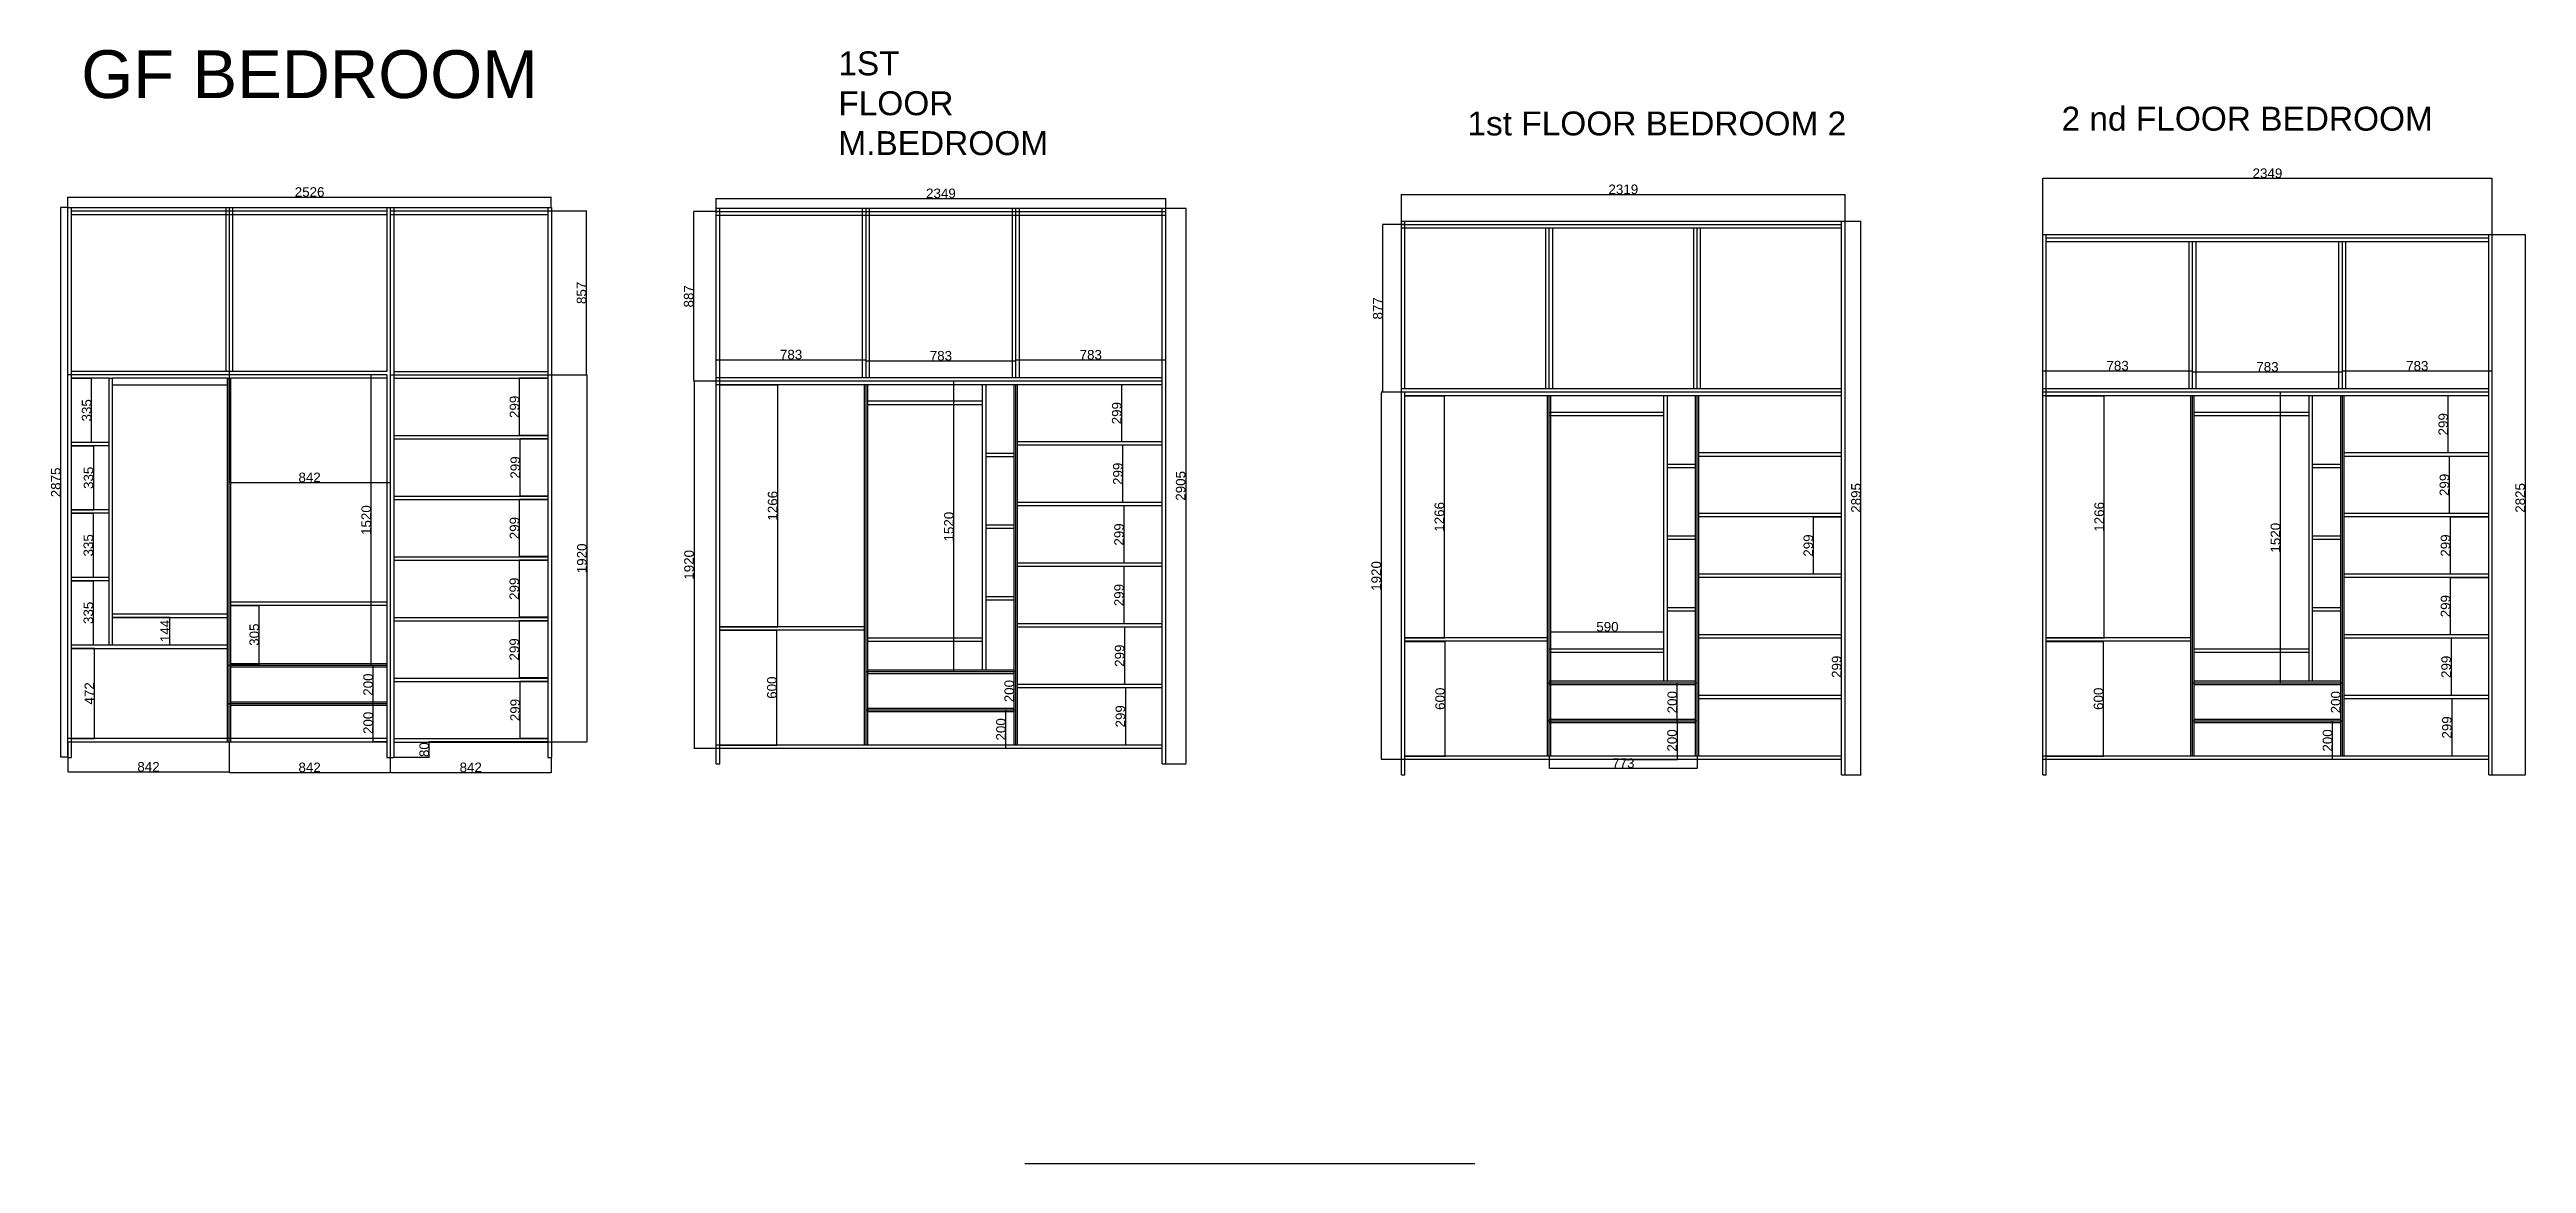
# Model space of a CAD drawing. Header units: millimetres. Extents: x 1394 to 14338, y -1257 to 4567.
import ezdxf

# ---------------------------------------------------------------- set-up
doc = ezdxf.new("R2010")
doc.units = ezdxf.units.MM
doc.styles.add('Annotative', font='arial.ttf')
doc.styles.get("Standard").update_dxf_attribs({"font": 'arial.ttf'})
doc.dimstyles.new('ISO-25', dxfattribs={"dimtxt": 50, "dimasz": 2.5, "dimexe": 1.25, "dimexo": 0.625, "dimtad": 1, "dimtxsty": 'Standard', "dimcen": 2.5, "dimadec": 0, "dimazin": 0, "dimtfac": 1, "dimtmove": 0, "dimatfit": 3, "dimfxl": 1, "dimarcsym": 0})

msp = doc.modelspace()

# ---------------------------------------------------------------- texts
at = {"attachment_point": 1, "style": 'Annotative'}
for s, width, insert, char_height in [('GF BEDROOM', 2907.23657, (1559.488, 4563.54), 250), ('1ST FLOOR M.BEDROOM', 113.86794, (5515.825, 4557.257), 125), ('\\pt125;2 nd FLOOR BEDROOM ', 2071.44763, (11908.022, 4268.124), 125), ('\\pt125;1st FLOOR BEDROOM 2 ', 2071.44763, (8803.415, 4243.194), 125)]:
    msp.add_mtext_dynamic_manual_height_columns(s, width=width, gutter_width=12.5, heights=[0], dxfattribs=dict(at, insert=insert, char_height=char_height))

# ---------------------------------------------------------------- blocks, each defined once
blk = doc.blocks.new('*D43')
at = {"color": 0, "lineweight": -2, "transparency": 16777216}
for p, q in [((4017, 2867), (4203, 2867)), ((4202, 2864), (4202, 949)), ((3999, 947), (4203, 947))]:
    blk.add_line(p, q, dxfattribs=at)
at = {"color": 0, "transparency": 16777216}
for points in [[(4201, 2864), (4202, 2864), (4202, 2867)], [(4201, 949), (4202, 949), (4202, 947)]]:
    blk.add_solid(points, dxfattribs=at)
at = {"layer": 'Defpoints', "color": 0, "transparency": 16777216}
for p in [(4016, 2867), (3998, 947), (4202, 947)]:
    blk.add_point(p, dxfattribs=at)
at = {"color": 0, "transparency": 16777216, "insert": (4176, 1907), "char_height": 50, "attachment_point": 5, "rotation": 90}
blk.add_mtext('1920', dxfattribs=at)
blk = doc.blocks.new('*D44')
at = {"color": 0, "lineweight": -2, "transparency": 16777216}
for p, q in [((3998, 947), (3376, 947)), ((3378, 869), (3378, 944)), ((3193, 867), (3379, 867))]:
    blk.add_line(p, q, dxfattribs=at)
at = {"color": 0, "transparency": 16777216}
for points in [[(3377, 944), (3378, 944), (3378, 947)], [(3377, 869), (3378, 869), (3378, 867)]]:
    blk.add_solid(points, dxfattribs=at)
at = {"layer": 'Defpoints', "color": 0, "transparency": 16777216}
for p in [(3378, 947), (3998, 947), (3192, 867)]:
    blk.add_point(p, dxfattribs=at)
at = {"color": 0, "transparency": 16777216, "insert": (3352, 907), "char_height": 50, "attachment_point": 5, "rotation": 90}
blk.add_mtext('80', dxfattribs=at)
blk = doc.blocks.new('*D45')
at = {"color": 0, "lineweight": -2, "transparency": 16777216}
for p, q in [((4017, 3724), (4201, 3724)), ((4200, 2869), (4200, 3721)), ((4017, 2867), (4201, 2867))]:
    blk.add_line(p, q, dxfattribs=at)
at = {"color": 0, "transparency": 16777216}
for points in [[(4200, 3721), (4201, 3721), (4200, 3724)], [(4200, 2869), (4201, 2869), (4200, 2867)]]:
    blk.add_solid(points, dxfattribs=at)
at = {"layer": 'Defpoints', "color": 0, "transparency": 16777216}
for p in [(4016, 3724), (4200, 3724), (4016, 2867)]:
    blk.add_point(p, dxfattribs=at)
at = {"color": 0, "transparency": 16777216, "insert": (4174, 3295), "char_height": 50, "attachment_point": 5, "rotation": 90}
blk.add_mtext('857', dxfattribs=at)
blk = doc.blocks.new('*D46')
at = {"color": 0, "lineweight": -2, "transparency": 16777216}
for p, q in [((3998, 2532), (3853, 2532)), ((3854, 2235), (3854, 2529)), ((3998, 2233), (3853, 2233))]:
    blk.add_line(p, q, dxfattribs=at)
at = {"color": 0, "transparency": 16777216}
for points in [[(3853, 2529), (3854, 2529), (3854, 2532)], [(3853, 2235), (3854, 2235), (3854, 2233)]]:
    blk.add_solid(points, dxfattribs=at)
at = {"layer": 'Defpoints', "color": 0, "transparency": 16777216}
for p in [(3854, 2532), (3998, 2532), (3998, 2233)]:
    blk.add_point(p, dxfattribs=at)
at = {"color": 0, "transparency": 16777216, "insert": (3828, 2382), "char_height": 50, "attachment_point": 5, "rotation": 90}
blk.add_mtext('299', dxfattribs=at)
blk = doc.blocks.new('*D47')
at = {"color": 0, "lineweight": -2, "transparency": 16777216}
for p, q in [((3998, 2215), (3849, 2215)), ((3850, 1918), (3850, 2212)), ((3998, 1916), (3849, 1916))]:
    blk.add_line(p, q, dxfattribs=at)
at = {"color": 0, "transparency": 16777216}
for points in [[(3850, 2212), (3851, 2212), (3850, 2215)], [(3850, 1918), (3851, 1918), (3850, 1916)]]:
    blk.add_solid(points, dxfattribs=at)
at = {"layer": 'Defpoints', "color": 0, "transparency": 16777216}
for p in [(3850, 2215), (3998, 2215), (3998, 1916)]:
    blk.add_point(p, dxfattribs=at)
at = {"color": 0, "transparency": 16777216, "insert": (3824, 2065), "char_height": 50, "attachment_point": 5, "rotation": 90}
blk.add_mtext('299', dxfattribs=at)
blk = doc.blocks.new('*D49')
at = {"color": 0, "lineweight": -2, "transparency": 16777216}
for p, q in [((3156, 1347), (3084, 1347)), ((3085, 1149), (3085, 1344)), ((3156, 1147), (3084, 1147))]:
    blk.add_line(p, q, dxfattribs=at)
at = {"color": 0, "transparency": 16777216}
for points in [[(3084, 1344), (3085, 1344), (3085, 1347)], [(3084, 1149), (3085, 1149), (3085, 1147)]]:
    blk.add_solid(points, dxfattribs=at)
at = {"layer": 'Defpoints', "color": 0, "transparency": 16777216}
for p in [(3085, 1347), (3156, 1347), (3156, 1147)]:
    blk.add_point(p, dxfattribs=at)
at = {"color": 0, "transparency": 16777216, "insert": (3059, 1247), "char_height": 50, "attachment_point": 5, "rotation": 90}
blk.add_mtext('200', dxfattribs=at)
blk = doc.blocks.new('*D50')
at = {"color": 0, "lineweight": -2, "transparency": 16777216}
for p, q in [((3156, 1147), (3084, 1147)), ((3085, 949), (3085, 1144)), ((3156, 947), (3084, 947))]:
    blk.add_line(p, q, dxfattribs=at)
at = {"color": 0, "transparency": 16777216}
for points in [[(3084, 1144), (3085, 1144), (3085, 1147)], [(3084, 949), (3085, 949), (3085, 947)]]:
    blk.add_solid(points, dxfattribs=at)
at = {"layer": 'Defpoints', "color": 0, "transparency": 16777216}
for p in [(3085, 1147), (3156, 1147), (3156, 947)]:
    blk.add_point(p, dxfattribs=at)
at = {"color": 0, "transparency": 16777216, "insert": (3059, 1047), "char_height": 50, "attachment_point": 5, "rotation": 90}
blk.add_mtext('200', dxfattribs=at)
blk = doc.blocks.new('*D51')
at = {"color": 0, "lineweight": -2, "transparency": 16777216}
for p, q in [((3156, 2867), (3074, 2867)), ((3075, 1349), (3075, 2864)), ((3156, 1347), (3074, 1347))]:
    blk.add_line(p, q, dxfattribs=at)
at = {"color": 0, "transparency": 16777216}
for points in [[(3074, 2864), (3075, 2864), (3075, 2867)], [(3074, 1349), (3075, 1349), (3075, 1347)]]:
    blk.add_solid(points, dxfattribs=at)
at = {"layer": 'Defpoints', "color": 0, "transparency": 16777216}
for p in [(3075, 2867), (3156, 2867), (3156, 1347)]:
    blk.add_point(p, dxfattribs=at)
at = {"color": 0, "transparency": 16777216, "insert": (3049, 2107), "char_height": 50, "attachment_point": 5, "rotation": 90}
blk.add_mtext('1520', dxfattribs=at)
blk = doc.blocks.new('*D52')
at = {"color": 0, "lineweight": -2, "transparency": 16777216}
for p, q in [((1509, 1437), (1629, 1437)), ((1628, 967), (1628, 1434)), ((1509, 965), (1629, 965))]:
    blk.add_line(p, q, dxfattribs=at)
at = {"color": 0, "transparency": 16777216}
for points in [[(1628, 1434), (1629, 1434), (1628, 1437)], [(1628, 967), (1629, 967), (1628, 965)]]:
    blk.add_solid(points, dxfattribs=at)
at = {"layer": 'Defpoints', "color": 0, "transparency": 16777216}
for p in [(1508, 1437), (1628, 1437), (1508, 965)]:
    blk.add_point(p, dxfattribs=at)
at = {"color": 0, "transparency": 16777216, "insert": (1602, 1201), "char_height": 50, "attachment_point": 5, "rotation": 90}
blk.add_mtext('472', dxfattribs=at)
blk = doc.blocks.new('*D53')
at = {"color": 0, "lineweight": -2, "transparency": 16777216}
for p, q in [((1509, 1790), (1624, 1790)), ((1623, 1457), (1623, 1787)), ((1509, 1455), (1624, 1455))]:
    blk.add_line(p, q, dxfattribs=at)
at = {"color": 0, "transparency": 16777216}
for points in [[(1622, 1787), (1623, 1787), (1623, 1790)], [(1622, 1457), (1623, 1457), (1623, 1455)]]:
    blk.add_solid(points, dxfattribs=at)
at = {"layer": 'Defpoints', "color": 0, "transparency": 16777216}
for p in [(1508, 1790), (1623, 1790), (1508, 1455)]:
    blk.add_point(p, dxfattribs=at)
at = {"color": 0, "transparency": 16777216, "insert": (1597, 1622), "char_height": 50, "attachment_point": 5, "rotation": 90}
blk.add_mtext('335', dxfattribs=at)
blk = doc.blocks.new('*D54')
at = {"color": 0, "lineweight": -2, "transparency": 16777216}
for p, q in [((1509, 2143), (1624, 2143)), ((1623, 1810), (1623, 2140)), ((1509, 1808), (1624, 1808))]:
    blk.add_line(p, q, dxfattribs=at)
at = {"color": 0, "transparency": 16777216}
for points in [[(1622, 2140), (1623, 2140), (1623, 2143)], [(1622, 1810), (1623, 1810), (1623, 1808)]]:
    blk.add_solid(points, dxfattribs=at)
at = {"layer": 'Defpoints', "color": 0, "transparency": 16777216}
for p in [(1508, 2143), (1623, 2143), (1508, 1808)]:
    blk.add_point(p, dxfattribs=at)
at = {"color": 0, "transparency": 16777216, "insert": (1597, 1975), "char_height": 50, "attachment_point": 5, "rotation": 90}
blk.add_mtext('335', dxfattribs=at)
blk = doc.blocks.new('*D55')
at = {"color": 0, "lineweight": -2, "transparency": 16777216}
for p, q in [((1509, 2496), (1626, 2496)), ((1625, 2163), (1625, 2493)), ((1509, 2161), (1626, 2161))]:
    blk.add_line(p, q, dxfattribs=at)
at = {"color": 0, "transparency": 16777216}
for points in [[(1624, 2493), (1625, 2493), (1625, 2496)], [(1624, 2163), (1625, 2163), (1625, 2161)]]:
    blk.add_solid(points, dxfattribs=at)
at = {"layer": 'Defpoints', "color": 0, "transparency": 16777216}
for p in [(1508, 2496), (1625, 2496), (1508, 2161)]:
    blk.add_point(p, dxfattribs=at)
at = {"color": 0, "transparency": 16777216, "insert": (1598, 2328), "char_height": 50, "attachment_point": 5, "rotation": 90}
blk.add_mtext('335', dxfattribs=at)
blk = doc.blocks.new('*D56')
at = {"color": 0, "lineweight": -2, "transparency": 16777216}
for p, q in [((1509, 2849), (1616, 2849)), ((1614, 2516), (1614, 2846)), ((1509, 2514), (1616, 2514))]:
    blk.add_line(p, q, dxfattribs=at)
at = {"color": 0, "transparency": 16777216}
for points in [[(1614, 2846), (1615, 2846), (1614, 2849)], [(1614, 2516), (1615, 2516), (1614, 2514)]]:
    blk.add_solid(points, dxfattribs=at)
at = {"layer": 'Defpoints', "color": 0, "transparency": 16777216}
for p in [(1508, 2849), (1614, 2849), (1508, 2514)]:
    blk.add_point(p, dxfattribs=at)
at = {"color": 0, "transparency": 16777216, "insert": (1588, 2681), "char_height": 50, "attachment_point": 5, "rotation": 90}
blk.add_mtext('335', dxfattribs=at)
blk = doc.blocks.new('*D57')
at = {"color": 0, "lineweight": -2, "transparency": 16777216}
for p, q in [((1724, 1599), (2025, 1599)), ((2023, 1457), (2023, 1596)), ((1724, 1455), (2025, 1455))]:
    blk.add_line(p, q, dxfattribs=at)
at = {"color": 0, "transparency": 16777216}
for points in [[(2023, 1596), (2024, 1596), (2023, 1599)], [(2023, 1457), (2024, 1457), (2023, 1455)]]:
    blk.add_solid(points, dxfattribs=at)
at = {"layer": 'Defpoints', "color": 0, "transparency": 16777216}
for p in [(1723, 1599), (2023, 1599), (1723, 1455)]:
    blk.add_point(p, dxfattribs=at)
at = {"color": 0, "transparency": 16777216, "insert": (1998, 1527), "char_height": 50, "attachment_point": 5, "rotation": 90}
blk.add_mtext('144', dxfattribs=at)
blk = doc.blocks.new('*D59')
at = {"color": 0, "lineweight": -2, "transparency": 16777216}
for p, q in [((2332, 946), (2332, 786)), ((3174, 946), (3174, 786)), ((2335, 787), (3172, 787))]:
    blk.add_line(p, q, dxfattribs=at)
at = {"color": 0, "transparency": 16777216}
for points in [[(2335, 788), (2335, 787), (2332, 787)], [(3172, 788), (3172, 787), (3174, 787)]]:
    blk.add_solid(points, dxfattribs=at)
at = {"layer": 'Defpoints', "color": 0, "transparency": 16777216}
for p in [(2332, 947), (3174, 947), (3174, 787)]:
    blk.add_point(p, dxfattribs=at)
at = {"color": 0, "transparency": 16777216, "insert": (2753, 814), "char_height": 50, "attachment_point": 5}
blk.add_mtext('842', dxfattribs=at)
blk = doc.blocks.new('*D60')
at = {"color": 0, "lineweight": -2, "transparency": 16777216}
for p, q in [((3174, 865), (3174, 786)), ((3177, 787), (4014, 787)), ((4016, 866), (4016, 786))]:
    blk.add_line(p, q, dxfattribs=at)
at = {"color": 0, "transparency": 16777216}
for points in [[(3177, 788), (3177, 787), (3174, 787)], [(4014, 788), (4014, 787), (4016, 787)]]:
    blk.add_solid(points, dxfattribs=at)
at = {"layer": 'Defpoints', "color": 0, "transparency": 16777216}
for p in [(3174, 865), (4016, 867), (4016, 787)]:
    blk.add_point(p, dxfattribs=at)
at = {"color": 0, "transparency": 16777216, "insert": (3595, 814), "char_height": 50, "attachment_point": 5}
blk.add_mtext('842', dxfattribs=at)
blk = doc.blocks.new('*D61')
at = {"color": 0, "lineweight": -2, "transparency": 16777216}
for p, q in [((2342, 1661), (2491, 1661)), ((2490, 1358), (2490, 1658)), ((2342, 1356), (2491, 1356))]:
    blk.add_line(p, q, dxfattribs=at)
at = {"color": 0, "transparency": 16777216}
for points in [[(2489, 1658), (2490, 1658), (2490, 1661)], [(2489, 1358), (2490, 1358), (2490, 1356)]]:
    blk.add_solid(points, dxfattribs=at)
at = {"layer": 'Defpoints', "color": 0, "transparency": 16777216}
for p in [(2341, 1661), (2490, 1661), (2341, 1356)]:
    blk.add_point(p, dxfattribs=at)
at = {"color": 0, "transparency": 16777216, "insert": (2464, 1508), "char_height": 50, "attachment_point": 5, "rotation": 90}
blk.add_mtext('305', dxfattribs=at)
blk = doc.blocks.new('*D62')
at = {"color": 0, "lineweight": -2, "transparency": 16777216}
for p, q in [((3998, 1898), (3848, 1898)), ((3849, 1601), (3849, 1895)), ((3998, 1599), (3848, 1599))]:
    blk.add_line(p, q, dxfattribs=at)
at = {"color": 0, "transparency": 16777216}
for points in [[(3849, 1895), (3850, 1895), (3849, 1898)], [(3849, 1601), (3850, 1601), (3849, 1599)]]:
    blk.add_solid(points, dxfattribs=at)
at = {"layer": 'Defpoints', "color": 0, "transparency": 16777216}
for p in [(3849, 1898), (3998, 1898), (3998, 1599)]:
    blk.add_point(p, dxfattribs=at)
at = {"color": 0, "transparency": 16777216, "insert": (3823, 1748), "char_height": 50, "attachment_point": 5, "rotation": 90}
blk.add_mtext('299', dxfattribs=at)
blk = doc.blocks.new('*D63')
at = {"color": 0, "lineweight": -2, "transparency": 16777216}
for p, q in [((3998, 1581), (3848, 1581)), ((3850, 1284), (3850, 1578)), ((3998, 1282), (3848, 1282))]:
    blk.add_line(p, q, dxfattribs=at)
at = {"color": 0, "transparency": 16777216}
for points in [[(3849, 1578), (3850, 1578), (3850, 1581)], [(3849, 1284), (3850, 1284), (3850, 1282)]]:
    blk.add_solid(points, dxfattribs=at)
at = {"layer": 'Defpoints', "color": 0, "transparency": 16777216}
for p in [(3850, 1581), (3998, 1581), (3998, 1282)]:
    blk.add_point(p, dxfattribs=at)
at = {"color": 0, "transparency": 16777216, "insert": (3823, 1431), "char_height": 50, "attachment_point": 5, "rotation": 90}
blk.add_mtext('299', dxfattribs=at)
blk = doc.blocks.new('*D64')
at = {"color": 0, "lineweight": -2, "transparency": 16777216}
for p, q in [((3998, 1264), (3852, 1264)), ((3853, 967), (3853, 1261)), ((3998, 965), (3852, 965))]:
    blk.add_line(p, q, dxfattribs=at)
at = {"color": 0, "transparency": 16777216}
for points in [[(3853, 1261), (3854, 1261), (3853, 1264)], [(3853, 967), (3854, 967), (3853, 965)]]:
    blk.add_solid(points, dxfattribs=at)
at = {"layer": 'Defpoints', "color": 0, "transparency": 16777216}
for p in [(3853, 1264), (3998, 1264), (3998, 965)]:
    blk.add_point(p, dxfattribs=at)
at = {"color": 0, "transparency": 16777216, "insert": (3827, 1114), "char_height": 50, "attachment_point": 5, "rotation": 90}
blk.add_mtext('299', dxfattribs=at)
blk = doc.blocks.new('*D65')
at = {"color": 0, "lineweight": -2, "transparency": 16777216}
for p, q in [((3998, 2849), (3849, 2849)), ((3850, 2552), (3850, 2846)), ((3998, 2550), (3849, 2550))]:
    blk.add_line(p, q, dxfattribs=at)
at = {"color": 0, "transparency": 16777216}
for points in [[(3849, 2846), (3850, 2846), (3850, 2849)], [(3849, 2552), (3850, 2552), (3850, 2550)]]:
    blk.add_solid(points, dxfattribs=at)
at = {"layer": 'Defpoints', "color": 0, "transparency": 16777216}
for p in [(3850, 2849), (3998, 2849), (3998, 2550)]:
    blk.add_point(p, dxfattribs=at)
at = {"color": 0, "transparency": 16777216, "insert": (3824, 2699), "char_height": 50, "attachment_point": 5, "rotation": 90}
blk.add_mtext('299', dxfattribs=at)
blk = doc.blocks.new('*D66')
at = {"color": 0, "lineweight": -2, "transparency": 16777216}
for p, q in [((1490, 946), (1490, 789)), ((2332, 946), (2332, 789)), ((1493, 791), (2330, 791))]:
    blk.add_line(p, q, dxfattribs=at)
at = {"color": 0, "transparency": 16777216}
for points in [[(1493, 791), (1493, 790), (1490, 791)], [(2330, 791), (2330, 790), (2332, 791)]]:
    blk.add_solid(points, dxfattribs=at)
at = {"layer": 'Defpoints', "color": 0, "transparency": 16777216}
for p in [(1490, 947), (2332, 947), (2332, 791)]:
    blk.add_point(p, dxfattribs=at)
at = {"color": 0, "transparency": 16777216, "insert": (1911, 817), "char_height": 50, "attachment_point": 5}
blk.add_mtext('842', dxfattribs=at)
blk = doc.blocks.new('*D69')
at = {"color": 0, "lineweight": -2, "transparency": 16777216}
for p, q in [((1490, 3742), (1452, 3742)), ((1453, 869), (1453, 3739)), ((1490, 867), (1452, 867))]:
    blk.add_line(p, q, dxfattribs=at)
at = {"color": 0, "transparency": 16777216}
for points in [[(1452, 3739), (1453, 3739), (1453, 3742)], [(1452, 869), (1453, 869), (1453, 867)]]:
    blk.add_solid(points, dxfattribs=at)
at = {"layer": 'Defpoints', "color": 0, "transparency": 16777216}
for p in [(1453, 3742), (1490, 3742), (1490, 867)]:
    blk.add_point(p, dxfattribs=at)
at = {"color": 0, "transparency": 16777216, "insert": (1427, 2304), "char_height": 50, "attachment_point": 5, "rotation": 90}
blk.add_mtext('2875', dxfattribs=at)
blk = doc.blocks.new('*D70')
at = {"color": 0, "lineweight": -2, "transparency": 16777216}
for p, q in [((1490, 3742), (1490, 3797)), ((1493, 3796), (4014, 3796)), ((4016, 3742), (4016, 3797))]:
    blk.add_line(p, q, dxfattribs=at)
at = {"color": 0, "transparency": 16777216}
for points in [[(1493, 3796), (1493, 3795), (1490, 3796)], [(4014, 3796), (4014, 3795), (4016, 3796)]]:
    blk.add_solid(points, dxfattribs=at)
at = {"layer": 'Defpoints', "color": 0, "transparency": 16777216}
for p in [(4016, 3796), (1490, 3742), (4016, 3742)]:
    blk.add_point(p, dxfattribs=at)
at = {"color": 0, "transparency": 16777216, "insert": (2753, 3822), "char_height": 50, "attachment_point": 5}
blk.add_mtext('2526', dxfattribs=at)
blk = doc.blocks.new('*D117')
at = {"color": 0, "lineweight": -2, "transparency": 16777216}
for p, q in [((2332, 2884), (2332, 2303)), ((2335, 2304), (3172, 2304)), ((3174, 2305), (3174, 2305))]:
    blk.add_line(p, q, dxfattribs=at)
at = {"color": 0, "transparency": 16777216}
for points in [[(2335, 2304), (2335, 2304), (2332, 2304)], [(3172, 2304), (3172, 2304), (3174, 2304)]]:
    blk.add_solid(points, dxfattribs=at)
at = {"layer": 'Defpoints', "color": 0, "transparency": 16777216}
for p in [(2332, 2885), (3174, 2304), (3174, 2304)]:
    blk.add_point(p, dxfattribs=at)
at = {"color": 0, "transparency": 16777216, "insert": (2753, 2330), "char_height": 50, "attachment_point": 5}
blk.add_mtext('842', dxfattribs=at)
blk = doc.blocks.new('*D123')
at = {"color": 0, "lineweight": -2, "transparency": 16777216}
for p, q in [((4878, 2852), (4878, 2947)), ((4880, 2945), (5658, 2945)), ((5661, 2852), (5661, 2947))]:
    blk.add_line(p, q, dxfattribs=at)
at = {"color": 0, "transparency": 16777216}
for points in [[(4880, 2946), (4880, 2945), (4878, 2945)], [(5658, 2946), (5658, 2945), (5661, 2945)]]:
    blk.add_solid(points, dxfattribs=at)
at = {"layer": 'Defpoints', "color": 0, "transparency": 16777216}
for p in [(4878, 2851), (5661, 2945), (5661, 2851)]:
    blk.add_point(p, dxfattribs=at)
at = {"color": 0, "transparency": 16777216, "insert": (5269, 2972), "char_height": 50, "attachment_point": 5}
blk.add_mtext('783', dxfattribs=at)
blk = doc.blocks.new('*D124')
at = {"color": 0, "lineweight": -2, "transparency": 16777216}
for p, q in [((5661, 2852), (5661, 2941)), ((5663, 2940), (6441, 2940)), ((6444, 2852), (6444, 2941))]:
    blk.add_line(p, q, dxfattribs=at)
at = {"color": 0, "transparency": 16777216}
for points in [[(5663, 2940), (5663, 2939), (5661, 2940)], [(6441, 2940), (6441, 2939), (6444, 2940)]]:
    blk.add_solid(points, dxfattribs=at)
at = {"layer": 'Defpoints', "color": 0, "transparency": 16777216}
for p in [(5661, 2851), (6444, 2940), (6444, 2851)]:
    blk.add_point(p, dxfattribs=at)
at = {"color": 0, "transparency": 16777216, "insert": (6052, 2966), "char_height": 50, "attachment_point": 5}
blk.add_mtext('783', dxfattribs=at)
blk = doc.blocks.new('*D139')
at = {"color": 0, "lineweight": -2, "transparency": 16777216}
for p, q in [((6444, 2852), (6444, 2946)), ((6446, 2945), (7224, 2945)), ((7227, 2852), (7227, 2946))]:
    blk.add_line(p, q, dxfattribs=at)
at = {"color": 0, "transparency": 16777216}
for points in [[(6446, 2945), (6446, 2945), (6444, 2945)], [(7224, 2945), (7224, 2945), (7227, 2945)]]:
    blk.add_solid(points, dxfattribs=at)
at = {"layer": 'Defpoints', "color": 0, "transparency": 16777216}
for p in [(6444, 2851), (7227, 2945), (7227, 2851)]:
    blk.add_point(p, dxfattribs=at)
at = {"color": 0, "transparency": 16777216, "insert": (6835, 2971), "char_height": 50, "attachment_point": 5}
blk.add_mtext('783', dxfattribs=at)
blk = doc.blocks.new('*D140')
at = {"color": 0, "lineweight": -2, "transparency": 16777216}
for p, q in [((7208, 1230), (7015, 1230)), ((7016, 1228), (7016, 934)), ((7208, 931), (7015, 931))]:
    blk.add_line(p, q, dxfattribs=at)
at = {"color": 0, "transparency": 16777216}
for points in [[(7015, 1228), (7016, 1228), (7016, 1230)], [(7015, 934), (7016, 934), (7016, 931)]]:
    blk.add_solid(points, dxfattribs=at)
at = {"layer": 'Defpoints', "color": 0, "transparency": 16777216}
for p in [(7209, 1230), (7016, 931), (7209, 931)]:
    blk.add_point(p, dxfattribs=at)
at = {"color": 0, "transparency": 16777216, "insert": (6990, 1081), "char_height": 50, "attachment_point": 5, "rotation": 90}
blk.add_mtext('299', dxfattribs=at)
blk = doc.blocks.new('*D141')
at = {"color": 0, "lineweight": -2, "transparency": 16777216}
for p, q in [((7208, 1547), (7011, 1547)), ((7012, 1545), (7012, 1251)), ((7208, 1248), (7011, 1248))]:
    blk.add_line(p, q, dxfattribs=at)
at = {"color": 0, "transparency": 16777216}
for points in [[(7012, 1545), (7012, 1545), (7012, 1547)], [(7012, 1251), (7012, 1251), (7012, 1248)]]:
    blk.add_solid(points, dxfattribs=at)
at = {"layer": 'Defpoints', "color": 0, "transparency": 16777216}
for p in [(7209, 1547), (7012, 1248), (7209, 1248)]:
    blk.add_point(p, dxfattribs=at)
at = {"color": 0, "transparency": 16777216, "insert": (6986, 1398), "char_height": 50, "attachment_point": 5, "rotation": 90}
blk.add_mtext('299', dxfattribs=at)
blk = doc.blocks.new('*D142')
at = {"color": 0, "lineweight": -2, "transparency": 16777216}
for p, q in [((7208, 1864), (7008, 1864)), ((7009, 1568), (7009, 1862)), ((7208, 1565), (7008, 1565))]:
    blk.add_line(p, q, dxfattribs=at)
at = {"color": 0, "transparency": 16777216}
for points in [[(7009, 1862), (7010, 1862), (7009, 1864)], [(7009, 1568), (7010, 1568), (7009, 1565)]]:
    blk.add_solid(points, dxfattribs=at)
at = {"layer": 'Defpoints', "color": 0, "transparency": 16777216}
for p in [(7009, 1864), (7209, 1864), (7209, 1565)]:
    blk.add_point(p, dxfattribs=at)
at = {"color": 0, "transparency": 16777216, "insert": (6983, 1715), "char_height": 50, "attachment_point": 5, "rotation": 90}
blk.add_mtext('299', dxfattribs=at)
blk = doc.blocks.new('*D143')
at = {"color": 0, "lineweight": -2, "transparency": 16777216}
for p, q in [((7208, 2181), (7008, 2181)), ((7009, 1885), (7009, 2179)), ((7208, 1882), (7008, 1882))]:
    blk.add_line(p, q, dxfattribs=at)
at = {"color": 0, "transparency": 16777216}
for points in [[(7009, 2179), (7010, 2179), (7009, 2181)], [(7009, 1885), (7010, 1885), (7009, 1882)]]:
    blk.add_solid(points, dxfattribs=at)
at = {"layer": 'Defpoints', "color": 0, "transparency": 16777216}
for p in [(7009, 2181), (7209, 2181), (7209, 1882)]:
    blk.add_point(p, dxfattribs=at)
at = {"color": 0, "transparency": 16777216, "insert": (6983, 2032), "char_height": 50, "attachment_point": 5, "rotation": 90}
blk.add_mtext('299', dxfattribs=at)
blk = doc.blocks.new('*D144')
at = {"color": 0, "lineweight": -2, "transparency": 16777216}
for p, q in [((7208, 2498), (7002, 2498)), ((7003, 2202), (7003, 2496)), ((7208, 2199), (7002, 2199))]:
    blk.add_line(p, q, dxfattribs=at)
at = {"color": 0, "transparency": 16777216}
for points in [[(7003, 2496), (7004, 2496), (7003, 2498)], [(7003, 2202), (7004, 2202), (7003, 2199)]]:
    blk.add_solid(points, dxfattribs=at)
at = {"layer": 'Defpoints', "color": 0, "transparency": 16777216}
for p in [(7003, 2498), (7209, 2498), (7209, 2199)]:
    blk.add_point(p, dxfattribs=at)
at = {"color": 0, "transparency": 16777216, "insert": (6977, 2349), "char_height": 50, "attachment_point": 5, "rotation": 90}
blk.add_mtext('299', dxfattribs=at)
blk = doc.blocks.new('*D145')
at = {"color": 0, "lineweight": -2, "transparency": 16777216}
for p, q in [((7208, 2815), (6996, 2815)), ((6997, 2519), (6997, 2813)), ((7208, 2516), (6996, 2516))]:
    blk.add_line(p, q, dxfattribs=at)
at = {"color": 0, "transparency": 16777216}
for points in [[(6996, 2813), (6997, 2813), (6997, 2815)], [(6996, 2519), (6997, 2519), (6997, 2516)]]:
    blk.add_solid(points, dxfattribs=at)
at = {"layer": 'Defpoints', "color": 0, "transparency": 16777216}
for p in [(6997, 2815), (7209, 2815), (7209, 2516)]:
    blk.add_point(p, dxfattribs=at)
at = {"color": 0, "transparency": 16777216, "insert": (6971, 2666), "char_height": 50, "attachment_point": 5, "rotation": 90}
blk.add_mtext('299', dxfattribs=at)
blk = doc.blocks.new('*D146')
at = {"color": 0, "lineweight": -2, "transparency": 16777216}
for p, q in [((6443, 1113), (6391, 1113)), ((6392, 916), (6392, 1111)), ((6443, 913), (6391, 913))]:
    blk.add_line(p, q, dxfattribs=at)
at = {"color": 0, "transparency": 16777216}
for points in [[(6392, 1111), (6393, 1111), (6392, 1113)], [(6392, 916), (6393, 916), (6392, 913)]]:
    blk.add_solid(points, dxfattribs=at)
at = {"layer": 'Defpoints', "color": 0, "transparency": 16777216}
for p in [(6392, 1113), (6444, 1113), (6444, 913)]:
    blk.add_point(p, dxfattribs=at)
at = {"color": 0, "transparency": 16777216, "insert": (6366, 1013), "char_height": 50, "attachment_point": 5, "rotation": 90}
blk.add_mtext('200', dxfattribs=at)
blk = doc.blocks.new('*D147')
at = {"color": 0, "lineweight": -2, "transparency": 16777216}
for p, q in [((6435, 1313), (6436, 1313)), ((6435, 1116), (6435, 1311)), ((6435, 1113), (6436, 1113))]:
    blk.add_line(p, q, dxfattribs=at)
at = {"color": 0, "transparency": 16777216}
for points in [[(6434, 1311), (6435, 1311), (6435, 1313)], [(6434, 1116), (6435, 1116), (6435, 1113)]]:
    blk.add_solid(points, dxfattribs=at)
at = {"layer": 'Defpoints', "color": 0, "transparency": 16777216}
for p in [(6435, 1313), (6435, 1313), (6435, 1113)]:
    blk.add_point(p, dxfattribs=at)
at = {"color": 0, "transparency": 16777216, "insert": (6409, 1213), "char_height": 50, "attachment_point": 5, "rotation": 90}
blk.add_mtext('200', dxfattribs=at)
blk = doc.blocks.new('*D148')
at = {"color": 0, "lineweight": -2, "transparency": 16777216}
for p, q in [((7208, 2833), (6118, 2833)), ((6120, 1316), (6120, 2831)), ((6443, 1313), (6118, 1313))]:
    blk.add_line(p, q, dxfattribs=at)
at = {"color": 0, "transparency": 16777216}
for points in [[(6119, 2831), (6120, 2831), (6120, 2833)], [(6119, 1316), (6120, 1316), (6120, 1313)]]:
    blk.add_solid(points, dxfattribs=at)
at = {"layer": 'Defpoints', "color": 0, "transparency": 16777216}
for p in [(6120, 2833), (7209, 2833), (6444, 1313)]:
    blk.add_point(p, dxfattribs=at)
at = {"color": 0, "transparency": 16777216, "insert": (6094, 2073), "char_height": 50, "attachment_point": 5, "rotation": 90}
blk.add_mtext('1520', dxfattribs=at)
blk = doc.blocks.new('*D149')
at = {"color": 0, "lineweight": -2, "transparency": 16777216}
for p, q in [((4896, 2815), (5200, 2815)), ((5199, 1552), (5199, 2813)), ((4896, 1549), (5200, 1549))]:
    blk.add_line(p, q, dxfattribs=at)
at = {"color": 0, "transparency": 16777216}
for points in [[(5198, 2813), (5199, 2813), (5199, 2815)], [(5198, 1552), (5199, 1552), (5199, 1549)]]:
    blk.add_solid(points, dxfattribs=at)
at = {"layer": 'Defpoints', "color": 0, "transparency": 16777216}
for p in [(4896, 2815), (5199, 2815), (4896, 1549)]:
    blk.add_point(p, dxfattribs=at)
at = {"color": 0, "transparency": 16777216, "insert": (5173, 2182), "char_height": 50, "attachment_point": 5, "rotation": 90}
blk.add_mtext('1266', dxfattribs=at)
blk = doc.blocks.new('*D150')
at = {"color": 0, "lineweight": -2, "transparency": 16777216}
for p, q in [((4896, 1531), (5197, 1531)), ((5195, 934), (5195, 1529)), ((4896, 931), (5197, 931))]:
    blk.add_line(p, q, dxfattribs=at)
at = {"color": 0, "transparency": 16777216}
for points in [[(5195, 1529), (5196, 1529), (5195, 1531)], [(5195, 934), (5196, 934), (5195, 931)]]:
    blk.add_solid(points, dxfattribs=at)
at = {"layer": 'Defpoints', "color": 0, "transparency": 16777216}
for p in [(4896, 1531), (5195, 1531), (4896, 931)]:
    blk.add_point(p, dxfattribs=at)
at = {"color": 0, "transparency": 16777216, "insert": (5169, 1231), "char_height": 50, "attachment_point": 5, "rotation": 90}
blk.add_mtext('600', dxfattribs=at)
blk = doc.blocks.new('*D152')
at = {"color": 0, "lineweight": -2, "transparency": 16777216}
for p, q in [((4878, 3739), (4878, 3790)), ((4880, 3789), (7224, 3789)), ((7227, 3739), (7227, 3790))]:
    blk.add_line(p, q, dxfattribs=at)
at = {"color": 0, "transparency": 16777216}
for points in [[(4880, 3790), (4880, 3789), (4878, 3789)], [(7224, 3790), (7224, 3789), (7227, 3789)]]:
    blk.add_solid(points, dxfattribs=at)
at = {"layer": 'Defpoints', "color": 0, "transparency": 16777216}
for p in [(7227, 3789), (4878, 3738), (7227, 3738)]:
    blk.add_point(p, dxfattribs=at)
at = {"color": 0, "transparency": 16777216, "insert": (6052, 3815), "char_height": 50, "attachment_point": 5}
blk.add_mtext('2349', dxfattribs=at)
blk = doc.blocks.new('*D153')
at = {"color": 0, "lineweight": -2, "transparency": 16777216}
for p, q in [((7227, 3738), (7333, 3738)), ((7332, 3736), (7332, 836)), ((7227, 833), (7333, 833))]:
    blk.add_line(p, q, dxfattribs=at)
at = {"color": 0, "transparency": 16777216}
for points in [[(7331, 3736), (7332, 3736), (7332, 3738)], [(7331, 836), (7332, 836), (7332, 833)]]:
    blk.add_solid(points, dxfattribs=at)
at = {"layer": 'Defpoints', "color": 0, "transparency": 16777216}
for p in [(7227, 3738), (7227, 833), (7332, 833)]:
    blk.add_point(p, dxfattribs=at)
at = {"color": 0, "transparency": 16777216, "insert": (7305, 2286), "char_height": 50, "attachment_point": 5, "rotation": 90}
blk.add_mtext('2905', dxfattribs=at)
blk = doc.blocks.new('*D154')
at = {"color": 0, "lineweight": -2, "transparency": 16777216}
for p, q in [((4895, 2833), (4761, 2833)), ((4762, 2831), (4762, 916)), ((4895, 913), (4761, 913))]:
    blk.add_line(p, q, dxfattribs=at)
at = {"color": 0, "transparency": 16777216}
for points in [[(4761, 2831), (4762, 2831), (4762, 2833)], [(4761, 916), (4762, 916), (4762, 913)]]:
    blk.add_solid(points, dxfattribs=at)
at = {"layer": 'Defpoints', "color": 0, "transparency": 16777216}
for p in [(4896, 2833), (4762, 913), (4896, 913)]:
    blk.add_point(p, dxfattribs=at)
at = {"color": 0, "transparency": 16777216, "insert": (4736, 1873), "char_height": 50, "attachment_point": 5, "rotation": 90}
blk.add_mtext('1920', dxfattribs=at)
blk = doc.blocks.new('*D155')
at = {"color": 0, "lineweight": -2, "transparency": 16777216}
for p, q in [((4895, 3720), (4759, 3720)), ((4761, 2836), (4761, 3718)), ((4895, 2833), (4759, 2833))]:
    blk.add_line(p, q, dxfattribs=at)
at = {"color": 0, "transparency": 16777216}
for points in [[(4760, 3718), (4761, 3718), (4761, 3720)], [(4760, 2836), (4761, 2836), (4761, 2833)]]:
    blk.add_solid(points, dxfattribs=at)
at = {"layer": 'Defpoints', "color": 0, "transparency": 16777216}
for p in [(4761, 3720), (4896, 3720), (4896, 2833)]:
    blk.add_point(p, dxfattribs=at)
at = {"color": 0, "transparency": 16777216, "insert": (4734, 3277), "char_height": 50, "attachment_point": 5, "rotation": 90}
blk.add_mtext('887', dxfattribs=at)
blk = doc.blocks.new('*D194')
at = {"color": 0, "lineweight": -2, "transparency": 16777216}
for p, q in [((11810, 2794), (11810, 2889)), ((11812, 2888), (12590, 2888)), ((12593, 2794), (12593, 2889))]:
    blk.add_line(p, q, dxfattribs=at)
at = {"color": 0, "transparency": 16777216}
for points in [[(11812, 2888), (11812, 2887), (11810, 2888)], [(12590, 2888), (12590, 2887), (12593, 2888)]]:
    blk.add_solid(points, dxfattribs=at)
at = {"layer": 'Defpoints', "color": 0, "transparency": 16777216}
for p in [(12593, 2888), (11810, 2793), (12593, 2793)]:
    blk.add_point(p, dxfattribs=at)
at = {"color": 0, "transparency": 16777216, "insert": (12201, 2914), "char_height": 50, "attachment_point": 5}
blk.add_mtext('783', dxfattribs=at)
blk = doc.blocks.new('*D195')
at = {"color": 0, "lineweight": -2, "transparency": 16777216}
for p, q in [((12593, 2794), (12593, 2883)), ((12595, 2882), (13373, 2882)), ((13376, 2794), (13376, 2883))]:
    blk.add_line(p, q, dxfattribs=at)
at = {"color": 0, "transparency": 16777216}
for points in [[(12595, 2883), (12595, 2882), (12593, 2882)], [(13373, 2883), (13373, 2882), (13376, 2882)]]:
    blk.add_solid(points, dxfattribs=at)
at = {"layer": 'Defpoints', "color": 0, "transparency": 16777216}
for p in [(13376, 2882), (12593, 2793), (13376, 2793)]:
    blk.add_point(p, dxfattribs=at)
at = {"color": 0, "transparency": 16777216, "insert": (12984, 2908), "char_height": 50, "attachment_point": 5}
blk.add_mtext('783', dxfattribs=at)
blk = doc.blocks.new('*D196')
at = {"color": 0, "lineweight": -2, "transparency": 16777216}
for p, q in [((13376, 2794), (13376, 2888)), ((13378, 2887), (14156, 2887)), ((14159, 2794), (14159, 2888))]:
    blk.add_line(p, q, dxfattribs=at)
at = {"color": 0, "transparency": 16777216}
for points in [[(13378, 2888), (13378, 2887), (13376, 2887)], [(14156, 2888), (14156, 2887), (14159, 2887)]]:
    blk.add_solid(points, dxfattribs=at)
at = {"layer": 'Defpoints', "color": 0, "transparency": 16777216}
for p in [(14159, 2887), (13376, 2793), (14159, 2793)]:
    blk.add_point(p, dxfattribs=at)
at = {"color": 0, "transparency": 16777216, "insert": (13767, 2913), "char_height": 50, "attachment_point": 5}
blk.add_mtext('783', dxfattribs=at)
blk = doc.blocks.new('*D197')
at = {"color": 0, "lineweight": -2, "transparency": 16777216}
for p, q in [((14140, 1172), (13947, 1172)), ((13948, 1170), (13948, 876)), ((14140, 873), (13947, 873))]:
    blk.add_line(p, q, dxfattribs=at)
at = {"color": 0, "transparency": 16777216}
for points in [[(13947, 1170), (13948, 1170), (13948, 1172)], [(13947, 876), (13948, 876), (13948, 873)]]:
    blk.add_solid(points, dxfattribs=at)
at = {"layer": 'Defpoints', "color": 0, "transparency": 16777216}
for p in [(14141, 1172), (13948, 873), (14141, 873)]:
    blk.add_point(p, dxfattribs=at)
at = {"color": 0, "transparency": 16777216, "insert": (13922, 1023), "char_height": 50, "attachment_point": 5, "rotation": 90}
blk.add_mtext('299', dxfattribs=at)
blk = doc.blocks.new('*D198')
at = {"color": 0, "lineweight": -2, "transparency": 16777216}
for p, q in [((14140, 1489), (13943, 1489)), ((13944, 1487), (13944, 1193)), ((14140, 1190), (13943, 1190))]:
    blk.add_line(p, q, dxfattribs=at)
at = {"color": 0, "transparency": 16777216}
for points in [[(13944, 1487), (13944, 1487), (13944, 1489)], [(13944, 1193), (13944, 1193), (13944, 1190)]]:
    blk.add_solid(points, dxfattribs=at)
at = {"layer": 'Defpoints', "color": 0, "transparency": 16777216}
for p in [(14141, 1489), (13944, 1190), (14141, 1190)]:
    blk.add_point(p, dxfattribs=at)
at = {"color": 0, "transparency": 16777216, "insert": (13918, 1340), "char_height": 50, "attachment_point": 5, "rotation": 90}
blk.add_mtext('299', dxfattribs=at)
blk = doc.blocks.new('*D199')
at = {"color": 0, "lineweight": -2, "transparency": 16777216}
for p, q in [((14140, 1806), (13940, 1806)), ((13941, 1510), (13941, 1804)), ((14140, 1507), (13940, 1507))]:
    blk.add_line(p, q, dxfattribs=at)
at = {"color": 0, "transparency": 16777216}
for points in [[(13941, 1804), (13942, 1804), (13941, 1806)], [(13941, 1510), (13942, 1510), (13941, 1507)]]:
    blk.add_solid(points, dxfattribs=at)
at = {"layer": 'Defpoints', "color": 0, "transparency": 16777216}
for p in [(13941, 1806), (14141, 1806), (14141, 1507)]:
    blk.add_point(p, dxfattribs=at)
at = {"color": 0, "transparency": 16777216, "insert": (13915, 1657), "char_height": 50, "attachment_point": 5, "rotation": 90}
blk.add_mtext('299', dxfattribs=at)
blk = doc.blocks.new('*D200')
at = {"color": 0, "lineweight": -2, "transparency": 16777216}
for p, q in [((14140, 2123), (13940, 2123)), ((13941, 1827), (13941, 2121)), ((14140, 1824), (13940, 1824))]:
    blk.add_line(p, q, dxfattribs=at)
at = {"color": 0, "transparency": 16777216}
for points in [[(13941, 2121), (13942, 2121), (13941, 2123)], [(13941, 1827), (13942, 1827), (13941, 1824)]]:
    blk.add_solid(points, dxfattribs=at)
at = {"layer": 'Defpoints', "color": 0, "transparency": 16777216}
for p in [(13941, 2123), (14141, 2123), (14141, 1824)]:
    blk.add_point(p, dxfattribs=at)
at = {"color": 0, "transparency": 16777216, "insert": (13915, 1974), "char_height": 50, "attachment_point": 5, "rotation": 90}
blk.add_mtext('299', dxfattribs=at)
blk = doc.blocks.new('*D201')
at = {"color": 0, "lineweight": -2, "transparency": 16777216}
for p, q in [((14140, 2440), (13934, 2440)), ((13935, 2144), (13935, 2438)), ((14140, 2141), (13934, 2141))]:
    blk.add_line(p, q, dxfattribs=at)
at = {"color": 0, "transparency": 16777216}
for points in [[(13935, 2438), (13936, 2438), (13935, 2440)], [(13935, 2144), (13936, 2144), (13935, 2141)]]:
    blk.add_solid(points, dxfattribs=at)
at = {"layer": 'Defpoints', "color": 0, "transparency": 16777216}
for p in [(13935, 2440), (14141, 2440), (14141, 2141)]:
    blk.add_point(p, dxfattribs=at)
at = {"color": 0, "transparency": 16777216, "insert": (13909, 2291), "char_height": 50, "attachment_point": 5, "rotation": 90}
blk.add_mtext('299', dxfattribs=at)
blk = doc.blocks.new('*D202')
at = {"color": 0, "lineweight": -2, "transparency": 16777216}
for p, q in [((14140, 2757), (13928, 2757)), ((13929, 2461), (13929, 2755)), ((14140, 2458), (13928, 2458))]:
    blk.add_line(p, q, dxfattribs=at)
at = {"color": 0, "transparency": 16777216}
for points in [[(13928, 2755), (13929, 2755), (13929, 2757)], [(13928, 2461), (13929, 2461), (13929, 2458)]]:
    blk.add_solid(points, dxfattribs=at)
at = {"layer": 'Defpoints', "color": 0, "transparency": 16777216}
for p in [(13929, 2757), (14141, 2757), (14141, 2458)]:
    blk.add_point(p, dxfattribs=at)
at = {"color": 0, "transparency": 16777216, "insert": (13903, 2608), "char_height": 50, "attachment_point": 5, "rotation": 90}
blk.add_mtext('299', dxfattribs=at)
blk = doc.blocks.new('*D203')
at = {"color": 0, "lineweight": -2, "transparency": 16777216}
for p, q in [((13375, 1055), (13323, 1055)), ((13324, 858), (13324, 1053)), ((13375, 855), (13323, 855))]:
    blk.add_line(p, q, dxfattribs=at)
at = {"color": 0, "transparency": 16777216}
for points in [[(13324, 1053), (13325, 1053), (13324, 1055)], [(13324, 858), (13325, 858), (13324, 855)]]:
    blk.add_solid(points, dxfattribs=at)
at = {"layer": 'Defpoints', "color": 0, "transparency": 16777216}
for p in [(13324, 1055), (13376, 1055), (13376, 855)]:
    blk.add_point(p, dxfattribs=at)
at = {"color": 0, "transparency": 16777216, "insert": (13298, 955), "char_height": 50, "attachment_point": 5, "rotation": 90}
blk.add_mtext('200', dxfattribs=at)
blk = doc.blocks.new('*D204')
at = {"color": 0, "lineweight": -2, "transparency": 16777216}
for p, q in [((13367, 1255), (13368, 1255)), ((13367, 1058), (13367, 1253)), ((13367, 1055), (13368, 1055))]:
    blk.add_line(p, q, dxfattribs=at)
at = {"color": 0, "transparency": 16777216}
for points in [[(13366, 1253), (13367, 1253), (13367, 1255)], [(13366, 1058), (13367, 1058), (13367, 1055)]]:
    blk.add_solid(points, dxfattribs=at)
at = {"layer": 'Defpoints', "color": 0, "transparency": 16777216}
for p in [(13367, 1255), (13367, 1255), (13367, 1055)]:
    blk.add_point(p, dxfattribs=at)
at = {"color": 0, "transparency": 16777216, "insert": (13341, 1155), "char_height": 50, "attachment_point": 5, "rotation": 90}
blk.add_mtext('200', dxfattribs=at)
blk = doc.blocks.new('*D205')
at = {"color": 0, "lineweight": -2, "transparency": 16777216}
for p, q in [((14140, 2775), (13050, 2775)), ((13052, 1258), (13052, 2773)), ((13375, 1255), (13050, 1255))]:
    blk.add_line(p, q, dxfattribs=at)
at = {"color": 0, "transparency": 16777216}
for points in [[(13051, 2773), (13052, 2773), (13052, 2775)], [(13051, 1258), (13052, 1258), (13052, 1255)]]:
    blk.add_solid(points, dxfattribs=at)
at = {"layer": 'Defpoints', "color": 0, "transparency": 16777216}
for p in [(13052, 2775), (14141, 2775), (13376, 1255)]:
    blk.add_point(p, dxfattribs=at)
at = {"color": 0, "transparency": 16777216, "insert": (13026, 2015), "char_height": 50, "attachment_point": 5, "rotation": 90}
blk.add_mtext('1520', dxfattribs=at)
blk = doc.blocks.new('*D206')
at = {"color": 0, "lineweight": -2, "transparency": 16777216}
for p, q in [((11828, 2757), (12132, 2757)), ((12131, 1494), (12131, 2755)), ((11828, 1491), (12132, 1491))]:
    blk.add_line(p, q, dxfattribs=at)
at = {"color": 0, "transparency": 16777216}
for points in [[(12130, 2755), (12131, 2755), (12131, 2757)], [(12130, 1494), (12131, 1494), (12131, 1491)]]:
    blk.add_solid(points, dxfattribs=at)
at = {"layer": 'Defpoints', "color": 0, "transparency": 16777216}
for p in [(11828, 2757), (12131, 2757), (11828, 1491)]:
    blk.add_point(p, dxfattribs=at)
at = {"color": 0, "transparency": 16777216, "insert": (12105, 2124), "char_height": 50, "attachment_point": 5, "rotation": 90}
blk.add_mtext('1266', dxfattribs=at)
blk = doc.blocks.new('*D207')
at = {"color": 0, "lineweight": -2, "transparency": 16777216}
for p, q in [((11828, 1473), (12129, 1473)), ((12127, 876), (12127, 1471)), ((11828, 873), (12129, 873))]:
    blk.add_line(p, q, dxfattribs=at)
at = {"color": 0, "transparency": 16777216}
for points in [[(12127, 1471), (12128, 1471), (12127, 1473)], [(12127, 876), (12128, 876), (12127, 873)]]:
    blk.add_solid(points, dxfattribs=at)
at = {"layer": 'Defpoints', "color": 0, "transparency": 16777216}
for p in [(11828, 1473), (12127, 1473), (11828, 873)]:
    blk.add_point(p, dxfattribs=at)
at = {"color": 0, "transparency": 16777216, "insert": (12101, 1173), "char_height": 50, "attachment_point": 5, "rotation": 90}
blk.add_mtext('600', dxfattribs=at)
blk = doc.blocks.new('*D208')
at = {"color": 0, "lineweight": -2, "transparency": 16777216}
for p, q in [((11810, 3671), (11810, 3895)), ((11812, 3894), (14156, 3894)), ((14159, 3671), (14159, 3895))]:
    blk.add_line(p, q, dxfattribs=at)
at = {"color": 0, "transparency": 16777216}
for points in [[(11812, 3894), (11812, 3893), (11810, 3894)], [(14156, 3894), (14156, 3893), (14159, 3894)]]:
    blk.add_solid(points, dxfattribs=at)
at = {"layer": 'Defpoints', "color": 0, "transparency": 16777216}
for p in [(14159, 3894), (11810, 3670), (14159, 3670)]:
    blk.add_point(p, dxfattribs=at)
at = {"color": 0, "transparency": 16777216, "insert": (12984, 3920), "char_height": 50, "attachment_point": 5}
blk.add_mtext('2349', dxfattribs=at)
blk = doc.blocks.new('*D209')
at = {"color": 0, "lineweight": -2, "transparency": 16777216}
for p, q in [((14159, 3600), (14332, 3600)), ((14331, 3598), (14331, 778)), ((14159, 775), (14332, 775))]:
    blk.add_line(p, q, dxfattribs=at)
at = {"color": 0, "transparency": 16777216}
for points in [[(14330, 3598), (14331, 3598), (14331, 3600)], [(14330, 778), (14331, 778), (14331, 775)]]:
    blk.add_solid(points, dxfattribs=at)
at = {"layer": 'Defpoints', "color": 0, "transparency": 16777216}
for p in [(14159, 3600), (14159, 775), (14331, 775)]:
    blk.add_point(p, dxfattribs=at)
at = {"color": 0, "transparency": 16777216, "insert": (14305, 2223), "char_height": 50, "attachment_point": 5, "rotation": 90}
blk.add_mtext('2825', dxfattribs=at)
blk = doc.blocks.new('*D214')
at = {"color": 0, "lineweight": -2, "transparency": 16777216}
for p, q in [((8458, 3671), (8458, 3811)), ((8461, 3810), (10775, 3810)), ((10777, 3671), (10777, 3811))]:
    blk.add_line(p, q, dxfattribs=at)
at = {"color": 0, "transparency": 16777216}
for points in [[(8461, 3811), (8461, 3810), (8458, 3810)], [(10775, 3811), (10775, 3810), (10777, 3810)]]:
    blk.add_solid(points, dxfattribs=at)
at = {"layer": 'Defpoints', "color": 0, "transparency": 16777216}
for p in [(10777, 3810), (8458, 3670), (10777, 3670)]:
    blk.add_point(p, dxfattribs=at)
at = {"color": 0, "transparency": 16777216, "insert": (9618, 3836), "char_height": 50, "attachment_point": 5}
blk.add_mtext('2319', dxfattribs=at)
blk = doc.blocks.new('*D215')
at = {"color": 0, "lineweight": -2, "transparency": 16777216}
for p, q in [((10778, 3670), (10861, 3670)), ((10860, 778), (10860, 3668)), ((10778, 775), (10861, 775))]:
    blk.add_line(p, q, dxfattribs=at)
at = {"color": 0, "transparency": 16777216}
for points in [[(10859, 3668), (10860, 3668), (10860, 3670)], [(10859, 778), (10860, 778), (10860, 775)]]:
    blk.add_solid(points, dxfattribs=at)
at = {"layer": 'Defpoints', "color": 0, "transparency": 16777216}
for p in [(10777, 3670), (10860, 3670), (10777, 775)]:
    blk.add_point(p, dxfattribs=at)
at = {"color": 0, "transparency": 16777216, "insert": (10834, 2223), "char_height": 50, "attachment_point": 5, "rotation": 90}
blk.add_mtext('2895', dxfattribs=at)
blk = doc.blocks.new('*D216')
at = {"color": 0, "lineweight": -2, "transparency": 16777216}
for p, q in [((8477, 1473), (8689, 1473)), ((8687, 876), (8687, 1471)), ((8477, 873), (8689, 873))]:
    blk.add_line(p, q, dxfattribs=at)
at = {"color": 0, "transparency": 16777216}
for points in [[(8687, 1471), (8688, 1471), (8687, 1473)], [(8687, 876), (8688, 876), (8687, 873)]]:
    blk.add_solid(points, dxfattribs=at)
at = {"layer": 'Defpoints', "color": 0, "transparency": 16777216}
for p in [(8476, 1473), (8687, 1473), (8476, 873)]:
    blk.add_point(p, dxfattribs=at)
at = {"color": 0, "transparency": 16777216, "insert": (8661, 1173), "char_height": 50, "attachment_point": 5, "rotation": 90}
blk.add_mtext('600', dxfattribs=at)
blk = doc.blocks.new('*D217')
at = {"color": 0, "lineweight": -2, "transparency": 16777216}
for p, q in [((8477, 2757), (8685, 2757)), ((8683, 1494), (8683, 2755)), ((8477, 1491), (8685, 1491))]:
    blk.add_line(p, q, dxfattribs=at)
at = {"color": 0, "transparency": 16777216}
for points in [[(8683, 2755), (8684, 2755), (8683, 2757)], [(8683, 1494), (8684, 1494), (8683, 1491)]]:
    blk.add_solid(points, dxfattribs=at)
at = {"layer": 'Defpoints', "color": 0, "transparency": 16777216}
for p in [(8476, 2757), (8683, 2757), (8476, 1491)]:
    blk.add_point(p, dxfattribs=at)
at = {"color": 0, "transparency": 16777216, "insert": (8657, 2124), "char_height": 50, "attachment_point": 5, "rotation": 90}
blk.add_mtext('1266', dxfattribs=at)
blk = doc.blocks.new('*D218')
at = {"color": 0, "lineweight": -2, "transparency": 16777216}
for p, q in [((9240, 1433), (9240, 1524)), ((9243, 1523), (9828, 1523)), ((9830, 1433), (9830, 1524))]:
    blk.add_line(p, q, dxfattribs=at)
at = {"color": 0, "transparency": 16777216}
for points in [[(9243, 1523), (9243, 1523), (9240, 1523)], [(9828, 1523), (9828, 1523), (9830, 1523)]]:
    blk.add_solid(points, dxfattribs=at)
at = {"layer": 'Defpoints', "color": 0, "transparency": 16777216}
for p in [(9240, 1432), (9830, 1523), (9830, 1432)]:
    blk.add_point(p, dxfattribs=at)
at = {"color": 0, "transparency": 16777216, "insert": (9535, 1549), "char_height": 50, "attachment_point": 5}
blk.add_mtext('590', dxfattribs=at)
blk = doc.blocks.new('*D219')
at = {"color": 0, "lineweight": -2, "transparency": 16777216}
for p, q in [((10759, 1193), (10759, 1487)), ((10760, 1489), (10760, 1489)), ((10760, 1190), (10760, 1190))]:
    blk.add_line(p, q, dxfattribs=at)
at = {"color": 0, "transparency": 16777216}
for points in [[(10759, 1487), (10759, 1487), (10759, 1489)], [(10759, 1193), (10759, 1193), (10759, 1190)]]:
    blk.add_solid(points, dxfattribs=at)
at = {"layer": 'Defpoints', "color": 0, "transparency": 16777216}
for p in [(10759, 1489), (10759, 1489), (10759, 1190)]:
    blk.add_point(p, dxfattribs=at)
at = {"color": 0, "transparency": 16777216, "insert": (10733, 1340), "char_height": 50, "attachment_point": 5, "rotation": 90}
blk.add_mtext('299', dxfattribs=at)
blk = doc.blocks.new('*D220')
at = {"color": 0, "lineweight": -2, "transparency": 16777216}
for p, q in [((10758, 2123), (10610, 2123)), ((10612, 1827), (10612, 2121)), ((10758, 1824), (10610, 1824))]:
    blk.add_line(p, q, dxfattribs=at)
at = {"color": 0, "transparency": 16777216}
for points in [[(10611, 2121), (10612, 2121), (10612, 2123)], [(10611, 1827), (10612, 1827), (10612, 1824)]]:
    blk.add_solid(points, dxfattribs=at)
at = {"layer": 'Defpoints', "color": 0, "transparency": 16777216}
for p in [(10612, 2123), (10759, 2123), (10759, 1824)]:
    blk.add_point(p, dxfattribs=at)
at = {"color": 0, "transparency": 16777216, "insert": (10585, 1974), "char_height": 50, "attachment_point": 5, "rotation": 90}
blk.add_mtext('299', dxfattribs=at)
blk = doc.blocks.new('*D221')
at = {"color": 0, "lineweight": -2, "transparency": 16777216}
for p, q in [((9231, 873), (9231, 808)), ((9234, 810), (10002, 810)), ((10004, 873), (10004, 808))]:
    blk.add_line(p, q, dxfattribs=at)
at = {"color": 0, "transparency": 16777216}
for points in [[(9234, 810), (9234, 809), (9231, 810)], [(10002, 810), (10002, 809), (10004, 810)]]:
    blk.add_solid(points, dxfattribs=at)
at = {"layer": 'Defpoints', "color": 0, "transparency": 16777216}
for p in [(9231, 873), (10004, 873), (10004, 810)]:
    blk.add_point(p, dxfattribs=at)
at = {"color": 0, "transparency": 16777216, "insert": (9618, 836), "char_height": 50, "attachment_point": 5}
blk.add_mtext('773', dxfattribs=at)
blk = doc.blocks.new('*D222')
at = {"color": 0, "lineweight": -2, "transparency": 16777216}
for p, q in [((9994, 1055), (9898, 1055)), ((9900, 1053), (9900, 858)), ((9618, 855), (9901, 855))]:
    blk.add_line(p, q, dxfattribs=at)
at = {"color": 0, "transparency": 16777216}
for points in [[(9899, 1053), (9900, 1053), (9900, 1055)], [(9899, 858), (9900, 858), (9900, 855)]]:
    blk.add_solid(points, dxfattribs=at)
at = {"layer": 'Defpoints', "color": 0, "transparency": 16777216}
for p in [(9995, 1055), (9618, 855), (9900, 855)]:
    blk.add_point(p, dxfattribs=at)
at = {"color": 0, "transparency": 16777216, "insert": (9873, 955), "char_height": 50, "attachment_point": 5, "rotation": 90}
blk.add_mtext('200', dxfattribs=at)
blk = doc.blocks.new('*D223')
at = {"color": 0, "lineweight": -2, "transparency": 16777216}
for p, q in [((9994, 1255), (9899, 1255)), ((9900, 1058), (9900, 1253)), ((9994, 1055), (9899, 1055))]:
    blk.add_line(p, q, dxfattribs=at)
at = {"color": 0, "transparency": 16777216}
for points in [[(9899, 1253), (9900, 1253), (9900, 1255)], [(9899, 1058), (9900, 1058), (9900, 1055)]]:
    blk.add_solid(points, dxfattribs=at)
at = {"layer": 'Defpoints', "color": 0, "transparency": 16777216}
for p in [(9900, 1255), (9995, 1255), (9995, 1055)]:
    blk.add_point(p, dxfattribs=at)
at = {"color": 0, "transparency": 16777216, "insert": (9874, 1155), "char_height": 50, "attachment_point": 5, "rotation": 90}
blk.add_mtext('200', dxfattribs=at)
blk = doc.blocks.new('*D224')
at = {"color": 0, "lineweight": -2, "transparency": 16777216}
for p, q in [((8475, 3652), (8360, 3652)), ((8361, 2778), (8361, 3650)), ((8475, 2775), (8360, 2775))]:
    blk.add_line(p, q, dxfattribs=at)
at = {"color": 0, "transparency": 16777216}
for points in [[(8360, 3650), (8361, 3650), (8361, 3652)], [(8360, 2778), (8361, 2778), (8361, 2775)]]:
    blk.add_solid(points, dxfattribs=at)
at = {"layer": 'Defpoints', "color": 0, "transparency": 16777216}
for p in [(8361, 3652), (8476, 3652), (8476, 2775)]:
    blk.add_point(p, dxfattribs=at)
at = {"color": 0, "transparency": 16777216, "insert": (8335, 3214), "char_height": 50, "attachment_point": 5, "rotation": 90}
blk.add_mtext('877', dxfattribs=at)
blk = doc.blocks.new('*D225')
at = {"color": 0, "lineweight": -2, "transparency": 16777216}
for p, q in [((8475, 2775), (8352, 2775)), ((8353, 2773), (8353, 858)), ((8475, 855), (8352, 855))]:
    blk.add_line(p, q, dxfattribs=at)
at = {"color": 0, "transparency": 16777216}
for points in [[(8353, 2773), (8354, 2773), (8353, 2775)], [(8353, 858), (8354, 858), (8353, 855)]]:
    blk.add_solid(points, dxfattribs=at)
at = {"layer": 'Defpoints', "color": 0, "transparency": 16777216}
for p in [(8476, 2775), (8353, 855), (8476, 855)]:
    blk.add_point(p, dxfattribs=at)
at = {"color": 0, "transparency": 16777216, "insert": (8327, 1815), "char_height": 50, "attachment_point": 5, "rotation": 90}
blk.add_mtext('1920', dxfattribs=at)

# ---------------------------------------------------------------- dimensions: what is measured, and where the dimension line sits
for base, p1, p2, picture, middle in [((14158.849, 3893.634), (11809.849, 3670.35), (14158.849, 3670.35), '*D208', (12984.349, 3893.634)), ((2332.291, 790.698), (1490.291, 946.509), (2332.291, 946.509), '*D66', (1911.291, 790.698)), ((3174.291, 787.499), (2332.291, 946.509), (3174.291, 946.509), '*D59', (2753.291, 787.499)), ((4016.291, 787.499), (3174.291, 865.259), (4016.291, 866.509), '*D60', (3595.291, 787.499))]:
    dim = msp.add_linear_dim(base=base, p1=p1, p2=p2, dimstyle='ISO-25')
    dim.commit()
    dim.dimension.update_dxf_attribs({"geometry": picture, "text_midpoint": middle, "dimtype": 160})
for base, p1, p2, picture, middle in [((4016.291, 3795.822), (1490.291, 3741.509), (4016.291, 3741.509), '*D70', (2753.291, 3821.975)), ((7226.851, 3789.116), (4877.851, 3738.02), (7226.851, 3738.02), '*D152', (6052.351, 3815.287)), ((10777.023, 3810.226), (8458.023, 3670.35), (10777.023, 3670.35), '*D214', (9617.523, 3836.397)), ((5660.851, 2945.375), (4877.851, 2851.02), (5660.851, 2851.02), '*D123', (5269.351, 2971.546)), ((6443.851, 2939.901), (5660.851, 2851.02), (6443.851, 2851.02), '*D124', (6052.351, 2966.072)), ((7226.851, 2944.919), (6443.851, 2851.02), (7226.851, 2851.02), '*D139', (6835.351, 2971.09)), ((3174.291, 2304.009), (2332.291, 2884.509), (3174.291, 2304.009), '*D117', (2753.291, 2330.163)), ((12592.849, 2887.705), (11809.849, 2793.35), (12592.849, 2793.35), '*D194', (12201.349, 2913.876)), ((13375.849, 2882.231), (12592.849, 2793.35), (13375.849, 2793.35), '*D195', (12984.349, 2908.402)), ((14158.849, 2887.249), (13375.849, 2793.35), (14158.849, 2793.35), '*D196', (13767.349, 2913.42)), ((9830.023, 1523.047), (9240.023, 1432.35), (9830.023, 1432.35), '*D218', (9535.023, 1549.2)), ((10004.023, 809.555), (9231.023, 873.35), (10004.023, 873.35), '*D221', (9617.523, 835.726))]:
    dim = msp.add_linear_dim(base=base, p1=p1, p2=p2, dimstyle='ISO-25')
    dim.commit()
    dim.dimension.update_dxf_attribs({"geometry": picture, "text_midpoint": middle})
for base, p1, p2, picture, middle in [((1452.856, 3741.509), (1490.291, 866.509), (1490.291, 3741.509), '*D69', (1426.702, 2304.009)), ((4200.137, 3723.509), (4016.291, 2866.509), (4016.291, 3723.509), '*D45', (4173.983, 3295.009)), ((4760.627, 3720.02), (4895.851, 2833.02), (4895.851, 3720.02), '*D155', (4734.473, 3276.52)), ((7331.502, 833.02), (7226.851, 3738.02), (7226.851, 833.02), '*D153', (7305.348, 2285.52)), ((8360.878, 3652.35), (8476.023, 2775.35), (8476.023, 3652.35), '*D224', (8334.724, 3213.85)), ((10859.716, 3670.35), (10777.023, 775.35), (10777.023, 3670.35), '*D215', (10833.563, 2222.85)), ((3074.86, 2866.509), (3156.291, 1346.509), (3156.291, 2866.509), '*D51', (3048.706, 2106.509)), ((3849.814, 2848.509), (3998.291, 2549.509), (3998.291, 2848.509), '*D65', (3823.66, 2699.009)), ((4201.694, 946.509), (4016.291, 2866.509), (3998.291, 946.509), '*D43', (4175.541, 1906.509)), ((4761.798, 913.02), (4895.851, 2833.02), (4895.851, 913.02), '*D154', (4735.645, 1873.02)), ((5198.712, 2815.02), (4895.851, 1549.02), (4895.851, 2815.02), '*D149', (5172.559, 2182.02)), ((6119.716, 2833.02), (6443.851, 1313.02), (7208.851, 2833.02), '*D148', (6093.563, 2073.02)), ((6996.838, 2815.02), (7208.851, 2516.02), (7208.851, 2815.02), '*D145', (6970.684, 2665.52)), ((8353.163, 855.35), (8476.023, 2775.35), (8476.023, 855.35), '*D225', (8327.009, 1815.35)), ((8683.419, 2757.35), (8476.023, 1491.35), (8476.023, 2757.35), '*D217', (8657.265, 2124.35)), ((12130.71, 2757.35), (11827.849, 1491.35), (11827.849, 2757.35), '*D206', (12104.557, 2124.35)), ((13051.714, 2775.35), (13375.849, 1255.35), (14140.849, 2775.35), '*D205', (13025.56, 2015.35)), ((13928.836, 2757.35), (14140.849, 2458.35), (14140.849, 2757.35), '*D202', (13902.682, 2607.85)), ((1624.554, 2495.509), (1508.291, 2160.509), (1508.291, 2495.509), '*D55', (1598.383, 2328.009)), ((7003.161, 2498.02), (7208.851, 2199.02), (7208.851, 2498.02), '*D144', (6977.007, 2348.52)), ((13935.159, 2440.35), (14140.849, 2141.35), (14140.849, 2440.35), '*D201', (13909.005, 2290.85)), ((1622.749, 2142.509), (1508.291, 1807.509), (1508.291, 2142.509), '*D54', (1596.578, 1975.009)), ((7009.484, 2181.02), (7208.851, 1882.02), (7208.851, 2181.02), '*D143', (6983.33, 2031.52)), ((10611.523, 2123.35), (10759.023, 1824.35), (10759.023, 2123.35), '*D220', (10585.369, 1973.85)), ((13941.482, 2123.35), (14140.849, 1824.35), (14140.849, 2123.35), '*D200', (13915.328, 1973.85)), ((3849.189, 1897.509), (3998.291, 1598.509), (3998.291, 1897.509), '*D62', (3823.036, 1748.009)), ((7009.484, 1864.02), (7208.851, 1565.02), (7208.851, 1864.02), '*D142', (6983.33, 1714.52)), ((1622.716, 1789.509), (1508.291, 1454.509), (1508.291, 1789.509), '*D53', (1596.545, 1622.009)), ((13941.482, 1806.35), (14140.849, 1507.35), (14140.849, 1806.35), '*D199', (13915.328, 1656.85)), ((2023.291, 1598.509), (1723.291, 1454.509), (1723.291, 1598.509), '*D57', (1997.564, 1526.509)), ((2489.81, 1660.509), (2341.291, 1355.509), (2341.291, 1660.509), '*D61', (2463.639, 1508.009)), ((3849.618, 1580.509), (3998.291, 1281.509), (3998.291, 1580.509), '*D63', (3823.464, 1431.009)), ((1628.13, 1436.509), (1508.291, 964.509), (1508.291, 1436.509), '*D52', (1602.402, 1200.509)), ((5195.497, 1531.02), (4895.851, 931.02), (4895.851, 1531.02), '*D150', (5169.344, 1231.02)), ((7012.057, 1248.02), (7208.851, 1547.02), (7208.851, 1248.02), '*D141', (6985.903, 1397.52)), ((8687.472, 1473.35), (8476.023, 873.35), (8476.023, 1473.35), '*D216', (8661.318, 1173.35)), ((10759.023, 1489.35), (10759.023, 1190.35), (10759.023, 1489.35), '*D219', (10732.869, 1339.85)), ((12127.495, 1473.35), (11827.849, 873.35), (11827.849, 1473.35), '*D207', (12101.342, 1173.35)), ((13944.055, 1190.35), (14140.849, 1489.35), (14140.849, 1190.35), '*D198', (13917.901, 1339.85)), ((3084.761, 1346.509), (3156.291, 1146.509), (3156.291, 1346.509), '*D49', (3058.607, 1246.509)), ((6434.851, 1313.02), (6434.851, 1113.02), (6434.851, 1313.02), '*D147', (6408.698, 1213.02)), ((3853.368, 1263.509), (3998.291, 964.509), (3998.291, 1263.509), '*D64', (3827.214, 1114.009)), ((7015.807, 931.02), (7208.851, 1230.02), (7208.851, 931.02), '*D140', (6989.653, 1080.52)), ((13366.849, 1255.35), (13366.849, 1055.35), (13366.849, 1255.35), '*D204', (13340.696, 1155.35)), ((13947.805, 873.35), (14140.849, 1172.35), (14140.849, 873.35), '*D197', (13921.651, 1022.85)), ((3084.761, 1146.509), (3156.291, 946.509), (3156.291, 1146.509), '*D50', (3058.607, 1046.509)), ((6392.22, 1113.02), (6443.851, 913.02), (6443.851, 1113.02), '*D146', (6366.066, 1013.02)), ((9899.516, 855.35), (9995.023, 1055.35), (9617.523, 855.35), '*D222', (9873.363, 955.35)), ((13324.217, 1055.35), (13375.849, 855.35), (13375.849, 1055.35), '*D203', (13298.064, 955.35)), ((3377.694, 946.509), (3192.291, 866.509), (3998.291, 946.509), '*D44', (3351.541, 906.509))]:
    dim = msp.add_linear_dim(base=base, p1=p1, p2=p2, angle=90, dimstyle='ISO-25')
    dim.commit()
    dim.dimension.update_dxf_attribs({"geometry": picture, "text_midpoint": middle})
for base, p1, p2, picture, middle in [((14330.904, 775.35), (14158.849, 3600.35), (14158.849, 775.35), '*D209', (14330.904, 2222.85)), ((1614.291, 2848.509), (1508.291, 2513.509), (1508.291, 2848.509), '*D56', (1614.291, 2681.009)), ((3853.913, 2531.509), (3998.291, 2232.509), (3998.291, 2531.509), '*D46', (3853.913, 2382.009)), ((3850.439, 2214.509), (3998.291, 1915.509), (3998.291, 2214.509), '*D47', (3850.439, 2065.009)), ((9899.87, 1255.35), (9995.023, 1055.35), (9995.023, 1255.35), '*D223', (9899.87, 1155.35))]:
    dim = msp.add_linear_dim(base=base, p1=p1, p2=p2, angle=90, dimstyle='ISO-25')
    dim.commit()
    dim.dimension.update_dxf_attribs({"geometry": picture, "text_midpoint": middle, "dimtype": 160})

# ---------------------------------------------------------------- linework, layer by layer
for p, q in [((1490.291, 866.509), (1490.291, 3741.509)), ((1490.291, 3741.509), (3174.291, 3741.509)), ((1508.291, 866.509), (1508.291, 3741.509)), ((1508.291, 3723.509), (3156.291, 3723.509)), ((1508.291, 3705.509), (3156.291, 3705.509)), ((2314.291, 3741.509), (2314.291, 2884.509)), ((2332.291, 3741.509), (2332.291, 2884.509)), ((2350.291, 3741.509), (2350.291, 2884.509)), ((3156.291, 3741.509), (3156.291, 2884.509)), ((3174.291, 3741.509), (3174.291, 866.509)), ((3174.291, 3741.509), (4016.291, 3741.509)), ((3174.291, 3723.509), (4016.291, 3723.509)), ((3174.291, 3705.509), (3998.291, 3705.509)), ((3192.291, 3741.509), (3192.291, 866.509)), ((3998.291, 3741.509), (3998.291, 866.509)), ((4016.291, 3741.509), (4016.291, 866.509)), ((4016.291, 3741.509), (4016.291, 866.509)), ((4877.851, 3738.02), (7226.851, 3738.02)), ((4877.851, 833.02), (4877.851, 3738.02)), ((4877.851, 3720.02), (7226.851, 3720.02)), ((4877.851, 3702.02), (7226.851, 3702.02)), ((4895.851, 833.02), (4895.851, 3738.02)), ((5642.851, 2851.02), (5642.851, 3738.02)), ((5660.851, 2851.02), (5660.851, 3738.02)), ((5678.851, 2851.02), (5678.851, 3738.02)), ((6425.851, 2851.02), (6425.851, 3738.02)), ((6443.851, 2851.02), (6443.851, 3738.02)), ((6461.851, 2851.02), (6461.851, 3738.02)), ((7208.851, 833.02), (7208.851, 3738.02)), ((7226.851, 833.02), (7226.851, 3738.02)), ((8458.023, 3670.35), (10777.023, 3670.35)), ((8458.023, 775.35), (8458.023, 3670.35)), ((8458.023, 3652.35), (10759.023, 3652.35)), ((8458.023, 3634.35), (10759.023, 3634.35)), ((8476.023, 2793.35), (8476.023, 3670.35)), ((9213.023, 2793.35), (9213.023, 3634.35)), ((9231.023, 2793.35), (9231.023, 3634.35)), ((9249.023, 2793.35), (9249.023, 3634.35)), ((9986.023, 2793.35), (9986.023, 3634.35)), ((10004.023, 2793.35), (10004.023, 3634.35)), ((10022.023, 2793.35), (10022.023, 3634.35)), ((10759.023, 775.35), (10759.023, 3670.35)), ((10777.023, 775.35), (10777.023, 3670.35)), ((11809.849, 775.35), (11809.849, 3670.35)), ((14158.849, 775.35), (14158.849, 3670.35)), ((11809.849, 3600.35), (14140.849, 3600.35)), ((11827.849, 775.35), (11827.849, 3600.35)), ((11827.849, 3582.35), (14140.849, 3582.35)), ((11827.849, 3564.35), (14140.849, 3564.35)), ((12574.849, 2793.35), (12574.849, 3564.35)), ((12592.849, 2793.35), (12592.849, 3564.35)), ((12610.849, 2793.35), (12610.849, 3564.35)), ((13357.849, 2793.35), (13357.849, 3564.35)), ((13375.849, 2793.35), (13375.849, 3564.35)), ((13393.849, 2793.35), (13393.849, 3564.35)), ((14140.849, 775.35), (14140.849, 3600.35)), ((14140.849, 3600.35), (14158.849, 3600.35)), ((3156.291, 2866.509), (1490.291, 2866.509)), ((3156.291, 2884.509), (1508.291, 2884.509)), ((1705.291, 2848.509), (1508.291, 2848.509)), ((1705.291, 1454.509), (1705.291, 2848.509)), ((1705.291, 2848.509), (1723.291, 2848.509)), ((1723.291, 1454.509), (1723.291, 2848.509)), ((2323.291, 2848.509), (1723.291, 2848.509)), ((2323.291, 946.509), (2323.291, 2848.509)), ((2323.291, 2848.509), (2341.291, 2848.509)), ((2332.291, 946.509), (2332.291, 2848.509)), ((3156.291, 2848.509), (2341.291, 2848.509)), ((2341.291, 946.509), (2341.291, 2848.509)), ((3156.291, 2866.509), (3156.291, 866.509)), ((3174.291, 2866.509), (4016.291, 2866.509)), ((3192.291, 2884.509), (3998.291, 2884.509)), ((3192.291, 2848.509), (3998.291, 2848.509)), ((7208.851, 2851.02), (4877.851, 2851.02)), ((2323.291, 2812.509), (1723.291, 2812.509)), ((7208.851, 2833.02), (4877.851, 2833.02)), ((7208.851, 2815.02), (4877.851, 2815.02)), ((5651.851, 931.02), (5651.851, 2815.02)), ((5660.851, 931.02), (5660.851, 2815.02)), ((5669.851, 931.02), (5669.851, 2815.02)), ((6269.851, 2728.02), (5669.851, 2728.02)), ((6269.851, 1322.02), (6269.851, 2815.02)), ((6287.851, 1322.02), (6287.851, 2815.02)), ((6434.851, 931.02), (6434.851, 2815.02)), ((6443.851, 931.02), (6443.851, 2815.02)), ((6452.851, 931.02), (6452.851, 2815.02)), ((10759.023, 2793.35), (8458.023, 2793.35)), ((10759.023, 2775.35), (8458.023, 2775.35)), ((8476.023, 775.35), (8476.023, 2775.35)), ((10759.023, 2757.35), (8476.023, 2757.35)), ((9222.023, 873.35), (9222.023, 2757.35)), ((9231.023, 873.35), (9231.023, 2757.35)), ((9240.023, 873.35), (9240.023, 2757.35)), ((9830.023, 1264.35), (9830.023, 2757.35)), ((9848.023, 1264.35), (9848.023, 2757.35)), ((9995.023, 873.35), (9995.023, 2757.35)), ((10004.023, 873.35), (10004.023, 2757.35)), ((10013.023, 873.35), (10013.023, 2757.35)), ((14140.849, 2793.35), (11809.849, 2793.35)), ((14140.849, 2775.35), (11809.849, 2775.35)), ((14140.849, 2757.35), (11809.849, 2757.35)), ((12583.849, 873.35), (12583.849, 2757.35)), ((12592.849, 873.35), (12592.849, 2757.35)), ((12601.849, 873.35), (12601.849, 2757.35)), ((13201.849, 1264.35), (13201.849, 2757.35)), ((13219.849, 1264.35), (13219.849, 2757.35)), ((13366.849, 873.35), (13366.849, 2757.35)), ((13375.849, 873.35), (13375.849, 2757.35)), ((13384.849, 873.35), (13384.849, 2757.35)), ((6269.851, 2710.02), (5669.851, 2710.02)), ((9830.023, 2670.35), (9230.023, 2670.35)), ((9830.023, 2652.35), (9230.023, 2652.35)), ((13201.849, 2670.35), (12601.849, 2670.35)), ((13201.849, 2652.35), (12601.849, 2652.35)), ((1705.291, 2513.509), (1508.291, 2513.509)), ((1705.291, 2495.509), (1508.291, 2495.509)), ((3192.291, 2549.509), (3998.291, 2549.509)), ((3192.291, 2531.509), (3998.291, 2531.509)), ((7208.851, 2516.02), (6452.851, 2516.02)), ((7208.851, 2498.02), (6452.851, 2498.02)), ((6434.851, 2456.02), (6287.851, 2456.02)), ((6434.851, 2438.02), (6287.851, 2438.02)), ((9995.023, 2398.35), (9848.023, 2398.35)), ((9995.023, 2380.35), (9848.023, 2380.35)), ((10759.023, 2458.35), (10013.023, 2458.35)), ((10759.023, 2440.35), (10013.023, 2440.35)), ((13366.849, 2398.35), (13219.849, 2398.35)), ((13366.849, 2380.35), (13219.849, 2380.35)), ((14140.849, 2458.35), (13384.849, 2458.35)), ((14140.849, 2440.35), (13384.849, 2440.35)), ((3192.291, 2232.509), (3998.291, 2232.509)), ((3192.291, 2214.509), (3998.291, 2214.509)), ((1705.291, 2160.509), (1508.291, 2160.509)), ((1705.291, 2142.509), (1508.291, 2142.509)), ((6434.851, 2081.02), (6287.851, 2081.02)), ((7208.851, 2199.02), (6452.851, 2199.02)), ((7208.851, 2181.02), (6452.851, 2181.02)), ((10759.023, 2141.35), (10013.023, 2141.35)), ((10759.023, 2123.35), (10013.023, 2123.35)), ((14140.849, 2141.35), (13384.849, 2141.35)), ((14140.849, 2123.35), (13384.849, 2123.35)), ((6434.851, 2063.02), (6287.851, 2063.02)), ((9995.023, 2023.35), (9848.023, 2023.35)), ((9995.023, 2005.35), (9848.023, 2005.35)), ((13366.849, 2023.35), (13219.849, 2023.35)), ((13366.849, 2005.35), (13219.849, 2005.35)), ((3192.291, 1915.509), (3998.291, 1915.509)), ((3192.291, 1897.509), (3998.291, 1897.509)), ((7208.851, 1882.02), (6452.851, 1882.02)), ((7208.851, 1864.02), (6452.851, 1864.02)), ((10759.023, 1824.35), (10013.023, 1824.35)), ((14140.849, 1824.35), (13384.849, 1824.35)), ((1705.291, 1807.509), (1508.291, 1807.509)), ((1705.291, 1789.509), (1508.291, 1789.509)), ((6434.851, 1706.02), (6287.851, 1706.02)), ((6434.851, 1688.02), (6287.851, 1688.02)), ((10759.023, 1806.35), (10013.023, 1806.35)), ((14140.849, 1806.35), (13384.849, 1806.35)), ((1723.291, 1616.509), (2323.291, 1616.509)), ((1723.291, 1598.509), (2323.291, 1598.509)), ((3156.291, 1678.509), (2341.291, 1678.509)), ((3156.291, 1660.509), (2341.291, 1660.509)), ((3192.291, 1598.509), (3998.291, 1598.509)), ((3192.291, 1580.509), (3998.291, 1580.509)), ((7208.851, 1565.02), (6452.851, 1565.02)), ((9995.023, 1648.35), (9848.023, 1648.35)), ((9995.023, 1630.35), (9848.023, 1630.35)), ((13366.849, 1648.35), (13219.849, 1648.35)), ((13366.849, 1630.35), (13219.849, 1630.35)), ((1508.291, 1454.509), (2323.291, 1454.509)), ((1508.291, 1436.509), (2323.291, 1436.509)), ((5651.851, 1549.02), (4895.851, 1549.02)), ((5651.851, 1531.02), (4895.851, 1531.02)), ((6269.851, 1490.02), (5669.851, 1490.02)), ((6269.851, 1472.02), (5669.851, 1472.02)), ((7208.851, 1547.02), (6452.851, 1547.02)), ((9222.023, 1491.35), (8476.023, 1491.35)), ((9222.023, 1473.35), (8476.023, 1473.35)), ((9830.023, 1432.35), (9230.023, 1432.35)), ((10759.023, 1507.35), (10013.023, 1507.35)), ((10759.023, 1489.35), (10013.023, 1489.35)), ((12583.849, 1491.35), (11827.849, 1491.35)), ((12583.849, 1473.35), (11827.849, 1473.35)), ((13201.849, 1432.35), (12601.849, 1432.35)), ((14140.849, 1507.35), (13384.849, 1507.35)), ((14140.849, 1489.35), (13384.849, 1489.35)), ((3156.291, 1346.509), (2323.291, 1346.509)), ((3156.291, 1355.509), (2341.291, 1355.509)), ((3156.291, 1337.509), (2341.291, 1337.509)), ((6443.851, 1313.02), (5660.851, 1313.02)), ((6434.851, 1322.02), (5669.851, 1322.02)), ((6434.851, 1304.02), (5669.851, 1304.02)), ((9830.023, 1414.35), (9230.023, 1414.35)), ((13201.849, 1414.35), (12601.849, 1414.35)), ((3192.291, 1281.509), (3998.291, 1281.509)), ((3192.291, 1263.509), (3998.291, 1263.509)), ((7208.851, 1248.02), (6452.851, 1248.02)), ((7208.851, 1230.02), (6452.851, 1230.02)), ((10004.023, 1255.35), (9221.023, 1255.35)), ((9995.023, 1264.35), (9230.023, 1264.35)), ((9995.023, 1246.35), (9230.023, 1246.35)), ((10759.023, 1190.35), (10013.023, 1190.35)), ((10759.023, 1172.35), (10013.023, 1172.35)), ((13375.849, 1255.35), (12592.849, 1255.35)), ((13366.849, 1264.35), (12601.849, 1264.35)), ((13366.849, 1246.35), (12601.849, 1246.35)), ((14140.849, 1190.35), (13384.849, 1190.35)), ((14140.849, 1172.35), (13384.849, 1172.35)), ((3156.291, 1146.509), (2323.291, 1146.509)), ((3156.291, 1155.509), (2341.291, 1155.509)), ((3156.291, 1137.509), (2341.291, 1137.509)), ((6443.851, 1113.02), (5660.851, 1113.02)), ((6434.851, 1122.02), (5669.851, 1122.02)), ((6434.851, 1104.02), (5669.851, 1104.02)), ((10004.023, 1055.35), (9221.023, 1055.35)), ((9995.023, 1064.35), (9230.023, 1064.35)), ((9995.023, 1046.35), (9230.023, 1046.35)), ((13375.849, 1055.35), (12592.849, 1055.35)), ((13366.849, 1064.35), (12601.849, 1064.35)), ((13366.849, 1046.35), (12601.849, 1046.35)), ((3156.291, 964.509), (1490.291, 964.509)), ((3156.291, 946.509), (1490.291, 946.509)), ((3192.291, 964.509), (3998.291, 964.509)), ((3192.291, 946.509), (3998.291, 946.509)), ((7208.851, 931.02), (4877.851, 931.02)), ((7208.851, 913.02), (4877.851, 913.02)), ((1490.291, 866.509), (1508.291, 866.509)), ((3156.291, 866.509), (3174.291, 866.509)), ((3174.291, 866.509), (3192.291, 866.509)), ((3998.291, 866.509), (4016.291, 866.509)), ((4877.851, 833.02), (4895.851, 833.02)), ((7208.851, 833.02), (7226.851, 833.02)), ((10759.023, 873.35), (8476.023, 873.35)), ((10759.023, 855.35), (8476.023, 855.35)), ((14140.849, 873.35), (11809.849, 873.35)), ((14140.849, 855.35), (11809.849, 855.35)), ((8458.023, 775.35), (8476.023, 775.35)), ((10759.023, 775.35), (10777.023, 775.35)), ((11809.849, 775.35), (11827.849, 775.35)), ((14140.849, 775.35), (14158.849, 775.35)), ((6491.308, -1256.626), (8841.308, -1256.626))]:
    msp.add_line(p, q)

msp.set_redraw_order([(e.dxf.handle, doc.entitydb.next_handle()) for e in msp.query("TEXT MTEXT ATTDEF DIMENSION ARC_DIMENSION")])  # texts and dimensions are drawn at this point

doc.saveas('drawing.dxf')
